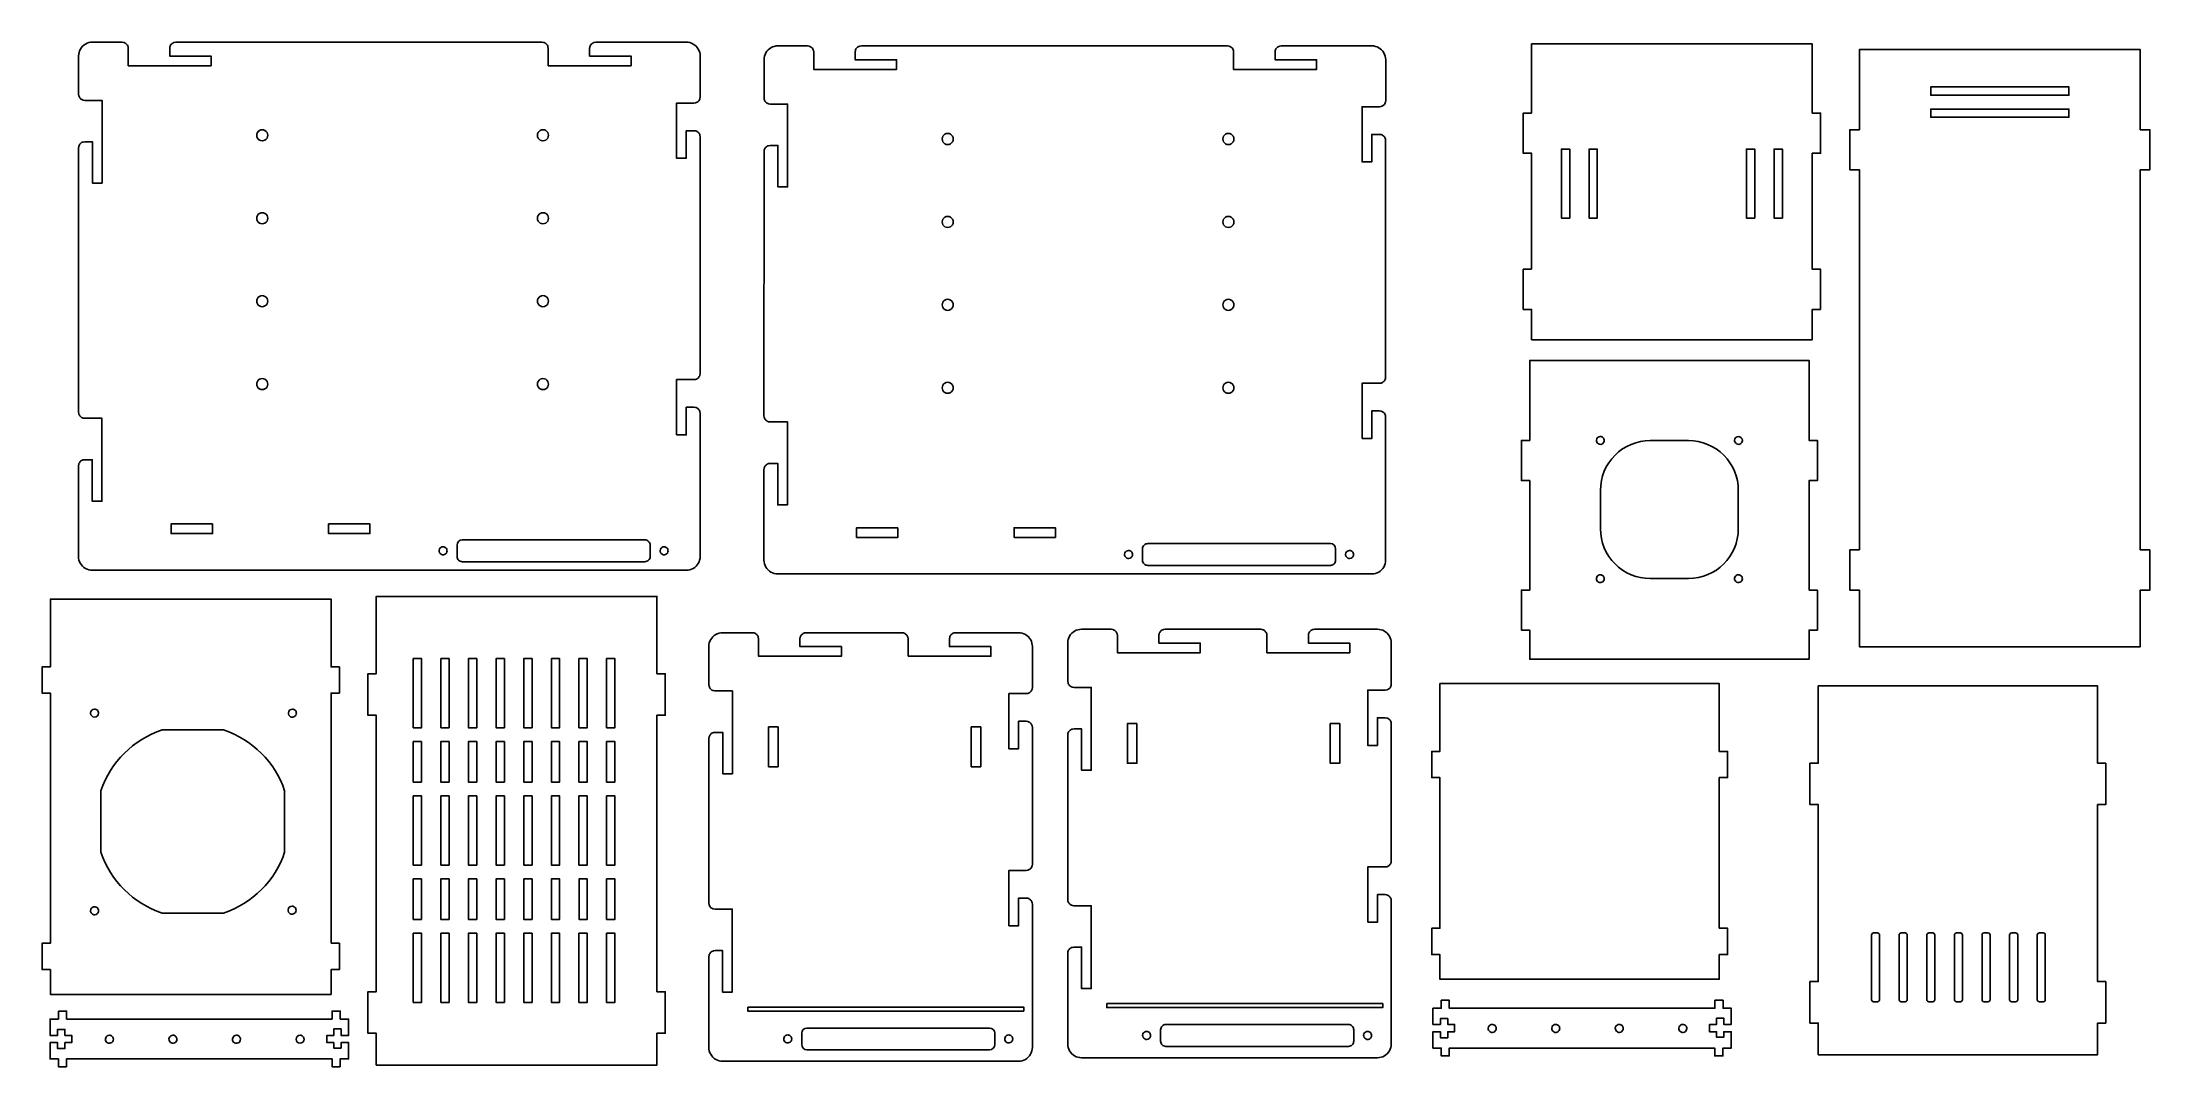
# Model space of a CAD drawing. Extents: x 8 to 771, y 8 to 378.
import ezdxf

# ---------------------------------------------------------------- set-up
doc = ezdxf.new("R2010")
doc.units = 0
doc.layers.get('0').update_dxf_attribs({"linetype": 'CONTINUOUS'})

msp = doc.modelspace()

# ---------------------------------------------------------------- linework, layer by layer
at = {"color": 5}
for points in [[(21.130524, 373.889449), (21.08786, 373.239807)], [(21.257629, 374.527967), (21.130524, 373.889449)], [(21.46698, 375.144452), (21.257629, 374.527967)], [(21.754974, 375.728328), (21.46698, 375.144452)], [(22.11673, 376.269633), (21.754974, 375.728328)], [(22.546051, 376.759073), (22.11673, 376.269633)], [(23.035553, 377.188317), (22.546051, 376.759073)], [(23.576935, 377.549995), (23.035553, 377.188317)], [(24.160828, 377.837913), (23.576935, 377.549995)], [(24.777374, 378.04717), (24.160828, 377.837913)], [(25.415955, 378.174168), (24.777374, 378.04717)], [(26.065613, 378.216756), (25.415955, 378.174168)], [(36.81604, 378.216756), (26.065613, 378.216756)], [(37.398407, 378.140081), (36.81604, 378.216756)], [(37.677124, 378.045477), (37.398407, 378.140081)], [(37.941101, 377.915303), (37.677124, 378.045477)], [(38.185852, 377.751791), (37.941101, 377.915303)], [(38.407135, 377.557745), (38.185852, 377.751791)], [(38.601196, 377.336463), (38.407135, 377.557745)], [(38.76474, 377.09176), (38.601196, 377.336463)], [(38.894928, 376.827798), (38.76474, 377.09176)], [(38.989502, 376.549097), (38.894928, 376.827798)], [(39.066162, 375.966762), (38.989502, 376.549097)], [(39.066162, 369.716766), (39.066162, 375.966762)], [(54.066193, 375.966762), (54.142883, 376.549097)], [(54.066193, 375.966762), (54.066193, 373.216766)], [(54.142883, 376.549097), (54.237488, 376.827798)], [(54.237488, 376.827798), (54.367645, 377.09176)], [(54.367645, 377.09176), (54.531128, 377.336463)], [(54.531128, 377.336463), (54.725189, 377.557745)], [(54.725189, 377.557745), (54.946472, 377.751791)], [(54.946472, 377.751791), (55.191162, 377.915303)], [(55.191162, 377.915303), (55.455139, 378.045477)], [(55.455139, 378.045477), (55.733826, 378.140081)], [(55.733826, 378.140081), (56.316162, 378.216756)], [(56.316162, 378.216756), (188.81644, 378.216756)], [(189.39841, 378.140081), (188.81601, 378.216756)], [(189.67709, 378.045477), (189.39841, 378.140081)], [(189.94101, 377.915303), (189.67709, 378.045477)], [(190.18576, 377.751791), (189.94101, 377.915303)], [(190.40701, 377.557745), (190.18576, 377.751791)], [(190.6011, 377.336463), (190.40701, 377.557745)], [(190.76463, 377.09176), (190.6011, 377.336463)], [(190.89474, 376.827798), (190.76463, 377.09176)], [(190.98935, 376.549097), (190.89474, 376.827798)], [(191.06601, 375.966762), (190.98935, 376.549097)], [(191.06601, 369.716766), (191.06601, 375.966762)], [(206.06601, 375.966762), (206.14273, 376.549097)], [(206.06601, 375.966762), (206.06601, 373.216766)], [(206.14273, 376.549097), (206.23734, 376.827798)], [(206.23734, 376.827798), (206.36746, 377.09176)], [(206.36746, 377.09176), (206.53098, 377.336463)], [(206.53098, 377.336463), (206.72507, 377.557745)], [(206.72507, 377.557745), (206.94632, 377.751791)], [(206.94632, 377.751791), (207.19101, 377.915303)], [(207.19101, 377.915303), (207.45499, 378.045477)], [(207.45499, 378.045477), (207.73367, 378.140081)], [(207.73367, 378.140081), (208.31601, 378.216756)], [(208.31601, 378.216756), (241.06578, 378.216756)], [(241.06578, 378.216756), (241.72139, 378.173772)], [(241.72139, 378.173772), (242.36572, 378.045583)], [(242.36572, 378.045583), (242.98784, 377.834388)], [(242.98784, 377.834388), (243.57712, 377.543767)], [(243.57712, 377.543767), (244.12337, 377.178735)], [(244.12337, 377.178735), (244.61725, 376.745492)], [(244.61725, 376.745492), (245.0504, 376.251506)], [(245.0504, 376.251506), (245.41539, 375.705181)], [(245.41539, 375.705181), (245.7059, 375.115903)], [(245.7059, 375.115903), (245.91708, 374.493742)], [(245.91708, 374.493742), (246.04518, 373.849334)], [(246.04518, 373.849334), (246.08809, 373.193726)], [(269.86887, 374.394089), (269.58084, 373.810211)], [(270.23062, 374.935393), (269.86887, 374.394089)], [(270.65994, 375.424834), (270.23062, 374.935393)], [(271.14948, 375.854078), (270.65994, 375.424834)], [(271.69086, 376.215757), (271.14948, 375.854078)], [(272.27478, 376.503675), (271.69086, 376.215757)], [(272.89133, 376.712935), (272.27478, 376.503675)], [(273.52994, 376.839933), (272.89133, 376.712935)], [(274.17963, 376.882521), (273.52994, 376.839933)], [(284.93036, 376.882521), (274.17963, 376.882521)], [(285.51273, 376.805845), (284.93036, 376.882521)], [(285.79147, 376.711241), (285.51273, 376.805845)], [(286.05545, 376.581068), (285.79147, 376.711241)], [(286.3002, 376.417555), (286.05545, 376.581068)], [(286.52148, 376.223509), (286.3002, 376.417555)], [(286.71558, 376.002226), (286.52148, 376.223509)], [(286.87912, 375.757521), (286.71558, 376.002226)], [(287.00931, 375.493559), (286.87912, 375.757521)], [(287.10388, 375.214858), (287.00931, 375.493559)], [(287.18054, 374.632522), (287.10388, 375.214858)], [(287.18054, 368.382515), (287.18054, 374.632522)], [(302.18066, 374.632522), (302.25739, 375.214858)], [(302.18066, 374.632522), (302.18066, 371.882523)], [(302.25739, 375.214858), (302.35199, 375.493559)], [(302.35199, 375.493559), (302.48212, 375.757521)], [(302.48212, 375.757521), (302.64563, 376.002226)], [(302.64563, 376.002226), (302.83966, 376.223509)], [(302.83966, 376.223509), (303.06097, 376.417555)], [(303.06097, 376.417555), (303.30566, 376.581068)], [(303.30566, 376.581068), (303.56964, 376.711241)], [(303.56964, 376.711241), (303.84833, 376.805845)], [(303.84833, 376.805845), (304.43066, 376.882521)], [(304.43066, 376.882521), (436.93057, 376.882521)], [(437.51254, 376.805845), (436.93015, 376.882521)], [(437.79123, 376.711241), (437.51254, 376.805845)], [(438.05515, 376.581068), (437.79123, 376.711241)], [(438.2999, 376.417555), (438.05515, 376.581068)], [(438.52115, 376.223509), (438.2999, 376.417555)], [(438.71524, 376.002226), (438.52115, 376.223509)], [(438.87878, 375.757521), (438.71524, 376.002226)], [(439.00888, 375.493559), (438.87878, 375.757521)], [(439.10349, 375.214858), (439.00888, 375.493559)], [(439.18015, 374.632522), (439.10349, 375.214858)], [(439.18015, 368.382515), (439.18015, 374.632522)], [(454.18015, 374.632522), (454.25687, 375.214858)], [(454.18015, 374.632522), (454.18015, 371.882523)], [(454.25687, 375.214858), (454.35147, 375.493559)], [(454.35147, 375.493559), (454.4816, 375.757521)], [(454.4816, 375.757521), (454.64511, 376.002226)], [(454.64511, 376.002226), (454.8392, 376.223509)], [(454.8392, 376.223509), (455.06046, 376.417555)], [(455.06046, 376.417555), (455.30515, 376.581068)], [(455.30515, 376.581068), (455.56912, 376.711241)], [(455.56912, 376.711241), (455.84781, 376.805845)], [(455.84781, 376.805845), (456.43015, 376.882521)], [(456.43015, 376.882521), (489.18015, 376.882521)], [(489.18015, 376.882521), (489.83578, 376.839537)], [(489.83578, 376.839537), (490.48013, 376.711348)], [(490.48013, 376.711348), (491.10226, 376.500151)], [(491.10226, 376.500151), (491.69156, 376.209532)], [(491.69156, 376.209532), (492.23782, 375.844496)], [(492.23782, 375.844496), (492.73172, 375.411254)], [(492.73172, 375.411254), (493.16489, 374.917266)], [(493.16489, 374.917266), (493.52988, 374.370941)], [(493.52988, 374.370941), (493.8204, 373.781662)], [(547.00037, 377.567583), (648.60016, 377.567583)], [(547.00037, 352.559597), (547.00037, 377.567583)], [(648.60016, 377.567583), (648.60016, 352.559597)], [(665.69952, 346.544212), (662.19952, 346.544212), (665.69952, 346.544212), (665.69952, 375.512987)], [(665.69952, 375.512987), (767.29956, 375.512987)], [(767.29956, 375.512987), (767.29956, 346.544212)], [(21.085205, 359.429443), (21.08786, 373.239807)], [(69.066101, 369.716766), (39.066162, 369.716766)], [(54.066193, 373.216766), (69.066101, 373.216766)], [(69.066101, 373.216766), (69.066101, 369.716766)], [(191.06601, 369.716766), (221.06601, 369.716766)], [(221.06601, 373.216766), (206.06601, 373.216766)], [(221.06601, 369.716766), (221.06601, 373.216766)], [(246.08809, 373.193726), (246.08797, 358.429443)], [(269.19907, 358.095196), (269.20172, 371.905563)], [(269.24438, 372.555207), (269.20172, 371.905563)], [(269.37149, 373.193726), (269.24438, 372.555207)], [(269.58084, 373.810211), (269.37149, 373.193726)], [(317.1806, 368.382515), (287.18054, 368.382515)], [(302.18066, 371.882523), (317.1806, 371.882523)], [(317.1806, 371.882523), (317.1806, 368.382515)], [(439.18015, 368.382515), (469.18015, 368.382515)], [(469.18015, 371.882523), (454.18015, 371.882523)], [(469.18015, 368.382515), (469.18015, 371.882523)], [(493.8204, 373.781662), (494.03159, 373.1595)], [(494.03159, 373.1595), (494.1597, 372.515091)], [(494.1597, 372.515091), (494.20261, 371.859482)], [(494.20261, 371.859482), (494.20248, 357.095196)], [(21.161774, 358.847122), (21.085205, 359.429443)], [(21.256348, 358.568436), (21.161774, 358.847122)], [(21.386475, 358.304474), (21.256348, 358.568436)], [(691.4996, 362.044186), (741.4996, 362.044186), (691.4996, 362.044186), (691.4996, 359.044184)], [(741.4996, 359.044184), (691.4996, 359.044184)], [(741.4996, 362.044186), (741.4996, 359.044184)], [(21.549957, 358.059738), (21.386475, 358.304474)], [(21.743988, 357.838486), (21.549957, 358.059738)], [(21.96524, 357.644409), (21.743988, 357.838486)], [(22.209961, 357.480896), (21.96524, 357.644409)], [(22.473877, 357.350723), (22.209961, 357.480896)], [(22.752594, 357.256119), (22.473877, 357.350723)], [(23.3349, 357.179443), (22.752594, 357.256119)], [(29.581898, 357.179443), (23.3349, 357.179443)], [(29.584583, 327.216747), (29.581898, 357.179443)], [(237.56587, 356.179443), (237.56587, 336.216747)], [(243.83769, 356.179443), (237.56587, 356.179443)], [(243.83797, 356.179443), (244.42029, 356.256104)], [(244.42029, 356.256104), (244.69897, 356.350708)], [(244.69897, 356.350708), (244.96294, 356.480896)], [(244.96294, 356.480896), (245.20763, 356.644394)], [(245.20763, 356.644394), (245.42892, 356.838455)], [(245.42892, 356.838455), (245.62296, 357.059723)], [(245.62296, 357.059723), (245.78647, 357.304443)], [(245.78647, 357.304443), (245.91672, 357.568405)], [(245.91672, 357.568405), (246.01131, 357.847092)], [(246.01131, 357.847092), (246.08797, 358.429443)], [(269.27563, 357.512875), (269.19907, 358.095196)], [(269.37021, 357.234188), (269.27563, 357.512875)], [(269.50034, 356.970226), (269.37021, 357.234188)], [(269.66382, 356.725498), (269.50034, 356.970226)], [(269.85788, 356.504238), (269.66382, 356.725498)], [(270.07913, 356.310162), (269.85788, 356.504238)], [(270.32385, 356.146648), (270.07913, 356.310162)], [(270.58777, 356.016476), (270.32385, 356.146648)], [(270.86652, 355.921871), (270.58777, 356.016476)], [(271.44882, 355.845196), (270.86652, 355.921871)], [(277.69598, 355.845196), (271.44882, 355.845196)], [(277.6987, 325.882511), (277.69598, 355.845196)], [(485.68015, 354.845196), (485.68015, 334.882511)], [(491.95215, 354.845196), (485.68015, 354.845196)], [(491.95242, 354.845196), (492.53476, 354.921856)], [(492.53476, 354.921856), (492.81345, 355.016468)], [(492.81345, 355.016468), (493.07742, 355.146648)], [(493.07742, 355.146648), (493.32211, 355.310146)], [(493.32211, 355.310146), (493.54343, 355.504208)], [(493.54343, 355.504208), (493.73746, 355.725475)], [(493.73746, 355.725475), (493.90097, 355.970196)], [(493.90097, 355.970196), (494.03122, 356.234158)], [(494.03122, 356.234158), (494.12582, 356.512844)], [(494.12582, 356.512844), (494.20248, 357.095196)], [(544.00037, 352.559597), (544.00037, 338.059597)], [(547.00037, 352.559597), (544.00037, 352.559597)], [(648.60016, 352.559597), (651.60016, 352.559597)], [(651.60016, 352.559597), (651.60016, 338.059597)], [(691.4996, 354.043946), (741.4996, 354.043946), (691.4996, 354.043946), (691.4996, 351.043944)], [(741.4996, 351.043944), (691.4996, 351.043944)], [(741.4996, 354.043946), (741.4996, 351.043944)], [(85.634392, 345.047089), (85.566216, 344.529449)], [(85.566216, 344.529449), (85.634392, 344.01181)], [(85.834183, 345.529449), (85.634392, 345.047089)], [(85.634392, 344.01181), (85.834183, 343.529449)], [(86.152016, 345.943649), (85.834183, 345.529449)], [(85.834183, 343.529449), (86.152016, 343.115234)], [(86.566216, 346.261505), (86.152016, 345.943649)], [(87.048584, 346.461288), (86.566216, 346.261505)], [(87.566208, 346.529449), (87.048584, 346.461288)], [(88.083847, 346.461288), (87.566208, 346.529449)], [(88.566216, 346.261505), (88.083847, 346.461288)], [(88.980423, 345.943649), (88.566216, 346.261505)], [(89.298271, 345.529449), (88.980423, 345.943649)], [(88.980423, 343.115234), (89.298271, 343.529449)], [(89.498039, 345.047089), (89.298271, 345.529449)], [(89.298271, 343.529449), (89.498039, 344.01181)], [(89.566216, 344.529449), (89.498039, 345.047089)], [(89.498039, 344.01181), (89.566216, 344.529449)], [(187.23465, 345.047089), (187.16653, 344.529449)], [(187.16653, 344.529449), (187.23465, 344.01181)], [(187.43449, 345.529449), (187.23465, 345.047089)], [(187.23465, 344.01181), (187.43449, 343.529449)], [(187.7523, 345.943649), (187.43449, 345.529449)], [(187.43449, 343.529449), (187.7523, 343.115234)], [(188.16653, 346.261505), (187.7523, 345.943649)], [(188.6489, 346.461288), (188.16653, 346.261505)], [(189.16653, 346.529449), (188.6489, 346.461288)], [(189.68417, 346.461288), (189.16653, 346.529449)], [(190.16653, 346.261505), (189.68417, 346.461288)], [(190.58073, 345.943649), (190.16653, 346.261505)], [(190.89859, 345.529449), (190.58073, 345.943649)], [(190.58073, 343.115234), (190.89859, 343.529449)], [(191.09837, 345.047089), (190.89859, 345.529449)], [(190.89859, 343.529449), (191.09837, 344.01181)], [(191.16653, 344.529449), (191.09837, 345.047089)], [(191.09837, 344.01181), (191.16653, 344.529449)], [(241.06578, 346.179443), (243.83565, 346.179443)], [(241.06578, 336.216747), (241.06578, 346.179443)], [(243.83565, 346.179443), (244.41797, 346.102768)], [(244.41797, 346.102768), (244.69659, 346.008163)], [(244.69659, 346.008163), (244.96056, 345.878006)], [(244.96056, 345.878006), (245.20525, 345.714478)], [(245.20525, 345.714478), (245.42648, 345.520416)], [(245.42648, 345.520416), (245.62051, 345.299133)], [(245.62051, 345.299133), (245.78403, 345.054428)], [(245.78403, 345.054428), (245.91422, 344.790451)], [(245.91422, 344.790451), (246.00874, 344.511765)], [(246.00874, 344.511765), (246.08534, 343.929443)], [(246.08534, 343.929443), (246.07484, 258.41589)], [(333.74884, 343.712849), (333.68066, 343.19521)], [(333.94864, 344.195202), (333.74884, 343.712849)], [(334.26645, 344.609402), (333.94864, 344.195202)], [(334.68066, 344.927258), (334.26645, 344.609402)], [(335.16302, 345.127048), (334.68066, 344.927258)], [(335.68066, 345.195202), (335.16302, 345.127048)], [(336.1983, 345.127048), (335.68066, 345.195202)], [(336.68066, 344.927258), (336.1983, 345.127048)], [(337.09488, 344.609402), (336.68066, 344.927258)], [(337.41272, 344.195202), (337.09488, 344.609402)], [(337.61252, 343.712849), (337.41272, 344.195202)], [(337.68066, 343.19521), (337.61252, 343.712849)], [(435.34879, 343.712849), (435.28067, 343.19521)], [(435.54865, 344.195202), (435.34879, 343.712849)], [(435.86646, 344.609402), (435.54865, 344.195202)], [(436.28067, 344.927258), (435.86646, 344.609402)], [(436.76303, 345.127048), (436.28067, 344.927258)], [(437.28067, 345.195202), (436.76303, 345.127048)], [(437.79831, 345.127048), (437.28067, 345.195202)], [(438.28067, 344.927258), (437.79831, 345.127048)], [(438.69489, 344.609402), (438.28067, 344.927258)], [(439.01273, 344.195202), (438.69489, 344.609402)], [(439.21252, 343.712849), (439.01273, 344.195202)], [(439.28067, 343.19521), (439.21252, 343.712849)], [(489.18015, 344.845196), (491.9501, 344.845196)], [(489.18015, 334.882511), (489.18015, 344.845196)], [(491.9501, 344.845196), (492.53244, 344.768528)], [(492.53244, 344.768528), (492.81107, 344.673916)], [(492.81107, 344.673916), (493.07504, 344.543758)], [(493.07504, 344.543758), (493.31973, 344.380238)], [(493.31973, 344.380238), (493.54099, 344.186161)], [(493.54099, 344.186161), (493.73502, 343.964886)], [(493.73502, 343.964886), (493.89853, 343.720188)], [(493.89853, 343.720188), (494.02872, 343.456203)], [(494.02872, 343.456203), (494.12326, 343.177525)], [(662.19952, 346.544212), (662.19952, 332.044212)], [(767.29956, 346.544212), (770.79956, 346.544212)], [(770.79956, 346.544212), (770.79956, 332.044212)], [(21.069611, 244.42917), (21.08255, 339.929424)], [(21.159302, 340.511776), (21.08255, 339.929424)], [(21.253937, 340.790447), (21.159302, 340.511776)], [(21.384155, 341.054398), (21.253937, 340.790447)], [(21.547699, 341.299088), (21.384155, 341.054398)], [(21.74176, 341.520355), (21.547699, 341.299088)], [(21.963074, 341.714371), (21.74176, 341.520355)], [(22.207825, 341.877853), (21.963074, 341.714371)], [(22.471802, 342.007996), (22.207825, 341.877853)], [(22.750519, 342.102554), (22.471802, 342.007996)], [(23.332886, 342.179138), (22.750519, 342.102554)], [(23.332886, 342.179138), (26.082977, 342.178833)], [(26.082977, 342.178833), (26.084991, 327.216747)], [(86.152016, 343.115234), (86.566216, 342.797394)], [(86.566216, 342.797394), (87.048584, 342.597595)], [(87.048584, 342.597595), (87.566208, 342.529449)], [(87.566208, 342.529449), (88.083847, 342.597595)], [(88.083847, 342.597595), (88.566216, 342.797394)], [(88.566216, 342.797394), (88.980423, 343.115234)], [(187.7523, 343.115234), (188.16653, 342.797394)], [(188.16653, 342.797394), (188.6489, 342.597595)], [(188.6489, 342.597595), (189.16653, 342.529449)], [(189.16653, 342.529449), (189.68417, 342.597595)], [(189.68417, 342.597595), (190.16653, 342.797394)], [(190.16653, 342.797394), (190.58073, 343.115234)], [(237.56587, 336.216747), (241.06578, 336.216747)], [(269.18347, 243.09518), (269.19641, 338.595188)], [(269.27316, 339.17754), (269.19641, 338.595188)], [(269.3678, 339.456211), (269.27316, 339.17754)], [(269.49802, 339.720158), (269.3678, 339.456211)], [(269.66156, 339.964848), (269.49802, 339.720158)], [(269.85565, 340.186115), (269.66156, 339.964848)], [(270.07697, 340.380131), (269.85565, 340.186115)], [(270.32172, 340.543613), (270.07697, 340.380131)], [(270.58569, 340.673756), (270.32172, 340.543613)], [(270.86444, 340.768314), (270.58569, 340.673756)], [(271.44681, 340.844898), (270.86444, 340.768314)], [(271.44681, 340.844898), (274.19699, 340.844593)], [(274.19699, 340.844593), (274.19901, 325.882511)], [(333.68066, 343.19521), (333.74884, 342.67757)], [(333.74884, 342.67757), (333.94864, 342.19521)], [(333.94864, 342.19521), (334.26645, 341.780994)], [(334.26645, 341.780994), (334.68066, 341.463154)], [(334.68066, 341.463154), (335.16302, 341.263355)], [(335.16302, 341.263355), (335.68066, 341.19521)], [(335.68066, 341.19521), (336.1983, 341.263355)], [(336.1983, 341.263355), (336.68066, 341.463154)], [(336.68066, 341.463154), (337.09488, 341.780994)], [(337.09488, 341.780994), (337.41272, 342.19521)], [(337.41272, 342.19521), (337.61252, 342.67757)], [(337.61252, 342.67757), (337.68066, 343.19521)], [(435.28067, 343.19521), (435.34879, 342.67757)], [(435.34879, 342.67757), (435.54865, 342.19521)], [(435.54865, 342.19521), (435.86646, 341.780994)], [(435.86646, 341.780994), (436.28067, 341.463154)], [(436.28067, 341.463154), (436.76303, 341.263355)], [(436.76303, 341.263355), (437.28067, 341.19521)], [(437.28067, 341.19521), (437.79831, 341.263355)], [(437.79831, 341.263355), (438.28067, 341.463154)], [(438.28067, 341.463154), (438.69489, 341.780994)], [(438.69489, 341.780994), (439.01273, 342.19521)], [(439.01273, 342.19521), (439.21252, 342.67757)], [(439.21252, 342.67757), (439.28067, 343.19521)], [(494.12326, 343.177525), (494.19986, 342.595203)], [(494.19986, 342.595203), (494.18936, 257.08189)], [(544.00037, 338.059597), (547.00037, 338.059597)], [(547.00037, 296.059601), (547.00037, 338.059597)], [(557.80029, 314.559631), (557.80029, 339.559597)], [(557.80029, 339.559597), (560.80029, 339.559597)], [(560.80029, 339.559597), (560.80029, 314.559631)], [(570.80023, 339.559597), (567.80023, 339.559597)], [(567.80023, 339.559597), (567.80023, 314.559631)], [(570.80023, 314.559631), (570.80023, 339.559597)], [(624.80011, 314.559631), (624.80011, 339.559597)], [(624.80011, 339.559597), (627.80011, 339.559597)], [(627.80011, 339.559597), (627.80011, 314.559631)], [(637.80011, 339.559597), (634.80011, 339.559597)], [(634.80011, 339.559597), (634.80011, 314.559631)], [(637.80011, 314.559631), (637.80011, 339.559597)], [(651.60016, 338.059597), (648.60016, 338.059597)], [(648.60016, 338.059597), (648.60016, 296.059601)], [(485.68015, 334.882511), (489.18015, 334.882511)], [(662.19952, 332.044212), (665.69952, 332.044212)], [(665.69952, 194.54417), (665.69952, 332.044212)], [(770.79956, 332.044212), (767.29956, 332.044212)], [(767.29956, 332.044212), (767.29956, 194.54417)], [(26.084991, 327.216747), (29.584991, 327.216747)], [(274.19901, 325.882511), (277.6991, 325.882511)], [(85.634392, 315.047073), (85.566216, 314.529434)], [(85.566216, 314.529434), (85.634392, 314.011795)], [(85.834183, 315.529434), (85.634392, 315.047073)], [(85.634392, 314.011795), (85.834183, 313.529434)], [(86.152016, 315.943649), (85.834183, 315.529434)], [(85.834183, 313.529434), (86.152016, 313.115219)], [(86.566216, 316.26149), (86.152016, 315.943649)], [(86.152016, 313.115219), (86.566216, 312.797409)], [(87.048584, 316.461288), (86.566216, 316.26149)], [(86.566216, 312.797409), (87.048584, 312.59758)], [(87.566208, 316.529434), (87.048584, 316.461288)], [(88.083847, 316.461288), (87.566208, 316.529434)], [(88.566216, 316.26149), (88.083847, 316.461288)], [(88.083847, 312.59758), (88.566216, 312.797409)], [(88.980423, 315.943649), (88.566216, 316.26149)], [(88.566216, 312.797409), (88.980423, 313.115219)], [(89.298271, 315.529434), (88.980423, 315.943649)], [(88.980423, 313.115219), (89.298271, 313.529434)], [(89.498039, 315.047073), (89.298271, 315.529434)], [(89.298271, 313.529434), (89.498039, 314.011795)], [(89.566216, 314.529434), (89.498039, 315.047073)], [(89.498039, 314.011795), (89.566216, 314.529434)], [(187.23465, 315.047073), (187.16653, 314.529434)], [(187.16653, 314.529434), (187.23465, 314.011795)], [(187.43449, 315.529434), (187.23465, 315.047073)], [(187.23465, 314.011795), (187.43449, 313.529434)], [(187.7523, 315.943649), (187.43449, 315.529434)], [(187.43449, 313.529434), (187.7523, 313.115219)], [(188.16653, 316.26149), (187.7523, 315.943649)], [(187.7523, 313.115219), (188.16653, 312.797409)], [(188.6489, 316.461288), (188.16653, 316.26149)], [(188.16653, 312.797409), (188.6489, 312.59758)], [(189.16653, 316.529434), (188.6489, 316.461288)], [(189.68417, 316.461288), (189.16653, 316.529434)], [(190.16653, 316.26149), (189.68417, 316.461288)], [(189.68417, 312.59758), (190.16653, 312.797409)], [(190.58073, 315.943649), (190.16653, 316.26149)], [(190.16653, 312.797409), (190.58073, 313.115219)], [(190.89859, 315.529434), (190.58073, 315.943649)], [(190.58073, 313.115219), (190.89859, 313.529434)], [(191.09837, 315.047073), (190.89859, 315.529434)], [(190.89859, 313.529434), (191.09837, 314.011795)], [(191.16653, 314.529434), (191.09837, 315.047073)], [(191.09837, 314.011795), (191.16653, 314.529434)], [(333.74884, 313.712837), (333.68066, 313.195198)], [(333.68066, 313.195198), (333.74884, 312.677559)], [(333.94864, 314.195198), (333.74884, 313.712837)], [(334.26645, 314.609413), (333.94864, 314.195198)], [(334.68066, 314.927254), (334.26645, 314.609413)], [(335.16302, 315.127052), (334.68066, 314.927254)], [(335.68066, 315.195198), (335.16302, 315.127052)], [(336.1983, 315.127052), (335.68066, 315.195198)], [(336.68066, 314.927254), (336.1983, 315.127052)], [(337.09488, 314.609413), (336.68066, 314.927254)], [(337.41272, 314.195198), (337.09488, 314.609413)], [(337.61252, 313.712837), (337.41272, 314.195198)], [(337.68066, 313.195198), (337.61252, 313.712837)], [(337.61252, 312.677559), (337.68066, 313.195198)], [(435.34879, 313.712837), (435.28067, 313.195198)], [(435.28067, 313.195198), (435.34879, 312.677559)], [(435.54865, 314.195198), (435.34879, 313.712837)], [(435.86646, 314.609413), (435.54865, 314.195198)], [(436.28067, 314.927254), (435.86646, 314.609413)], [(436.76303, 315.127052), (436.28067, 314.927254)], [(437.28067, 315.195198), (436.76303, 315.127052)], [(437.79831, 315.127052), (437.28067, 315.195198)], [(438.28067, 314.927254), (437.79831, 315.127052)], [(438.69489, 314.609413), (438.28067, 314.927254)], [(439.01273, 314.195198), (438.69489, 314.609413)], [(439.21252, 313.712837), (439.01273, 314.195198)], [(439.28067, 313.195198), (439.21252, 313.712837)], [(439.21252, 312.677559), (439.28067, 313.195198)], [(560.80029, 314.559631), (557.80029, 314.559631)], [(567.80023, 314.559631), (570.80023, 314.559631)], [(627.80011, 314.559631), (624.80011, 314.559631)], [(634.80011, 314.559631), (637.80011, 314.559631)], [(87.048584, 312.59758), (87.566208, 312.529434)], [(87.566208, 312.529434), (88.083847, 312.59758)], [(188.6489, 312.59758), (189.16653, 312.529434)], [(189.16653, 312.529434), (189.68417, 312.59758)], [(333.74884, 312.677559), (333.94864, 312.195183)], [(333.94864, 312.195183), (334.26645, 311.780968)], [(334.26645, 311.780968), (334.68066, 311.463158)], [(334.68066, 311.463158), (335.16302, 311.263329)], [(335.16302, 311.263329), (335.68066, 311.195183)], [(335.68066, 311.195183), (336.1983, 311.263329)], [(336.1983, 311.263329), (336.68066, 311.463158)], [(336.68066, 311.463158), (337.09488, 311.780968)], [(337.09488, 311.780968), (337.41272, 312.195183)], [(337.41272, 312.195183), (337.61252, 312.677559)], [(435.34879, 312.677559), (435.54865, 312.195183)], [(435.54865, 312.195183), (435.86646, 311.780968)], [(435.86646, 311.780968), (436.28067, 311.463158)], [(436.28067, 311.463158), (436.76303, 311.263329)], [(436.76303, 311.263329), (437.28067, 311.195183)], [(437.28067, 311.195183), (437.79831, 311.263329)], [(437.79831, 311.263329), (438.28067, 311.463158)], [(438.28067, 311.463158), (438.69489, 311.780968)], [(438.69489, 311.780968), (439.01273, 312.195183)], [(439.01273, 312.195183), (439.21252, 312.677559)], [(544.00037, 281.55962), (544.00037, 296.059601)], [(547.00037, 296.059601), (544.00037, 296.059601)], [(648.60016, 296.059601), (651.60016, 296.059601)], [(651.60016, 281.55962), (651.60016, 296.059601)], [(85.634392, 285.047043), (85.566216, 284.529404)], [(85.566216, 284.529404), (85.634392, 284.011795)], [(85.834183, 285.529404), (85.634392, 285.047043)], [(85.634392, 284.011795), (85.834183, 283.5294)], [(86.152016, 285.943665), (85.834183, 285.529404)], [(85.834183, 283.5294), (86.152016, 283.11522)], [(86.566216, 286.261459), (86.152016, 285.943665)], [(86.152016, 283.11522), (86.566216, 282.79738)], [(87.048584, 286.461304), (86.566216, 286.261459)], [(86.566216, 282.79738), (87.048584, 282.5976)], [(87.566208, 286.529404), (87.048584, 286.461304)], [(87.048584, 282.5976), (87.566208, 282.5294)], [(88.083847, 286.461304), (87.566208, 286.529404)], [(87.566208, 282.5294), (88.083847, 282.5976)], [(88.566216, 286.261459), (88.083847, 286.461304)], [(88.083847, 282.5976), (88.566216, 282.79738)], [(88.980423, 285.943665), (88.566216, 286.261459)], [(88.566216, 282.79738), (88.980423, 283.11522)], [(89.298271, 285.529404), (88.980423, 285.943665)], [(88.980423, 283.11522), (89.298271, 283.5294)], [(89.498039, 285.047043), (89.298271, 285.529404)], [(89.298271, 283.5294), (89.498039, 284.011795)], [(89.566216, 284.529404), (89.498039, 285.047043)], [(89.498039, 284.011795), (89.566216, 284.529404)], [(187.23465, 285.047043), (187.16653, 284.529404)], [(187.16653, 284.529404), (187.23465, 284.011795)], [(187.43449, 285.529404), (187.23465, 285.047043)], [(187.23465, 284.011795), (187.43449, 283.5294)], [(187.7523, 285.943665), (187.43449, 285.529404)], [(187.43449, 283.5294), (187.7523, 283.11522)], [(188.16653, 286.261459), (187.7523, 285.943665)], [(187.7523, 283.11522), (188.16653, 282.79738)], [(188.6489, 286.461304), (188.16653, 286.261459)], [(188.16653, 282.79738), (188.6489, 282.5976)], [(189.16653, 286.529404), (188.6489, 286.461304)], [(188.6489, 282.5976), (189.16653, 282.5294)], [(189.68417, 286.461304), (189.16653, 286.529404)], [(189.16653, 282.5294), (189.68417, 282.5976)], [(190.16653, 286.261459), (189.68417, 286.461304)], [(189.68417, 282.5976), (190.16653, 282.79738)], [(190.58073, 285.943665), (190.16653, 286.261459)], [(190.16653, 282.79738), (190.58073, 283.11522)], [(190.89859, 285.529404), (190.58073, 285.943665)], [(190.58073, 283.11522), (190.89859, 283.5294)], [(191.09837, 285.047043), (190.89859, 285.529404)], [(190.89859, 283.5294), (191.09837, 284.011795)], [(191.16653, 284.529404), (191.09837, 285.047043)], [(191.09837, 284.011795), (191.16653, 284.529404)], [(333.74884, 283.71282), (333.68066, 283.19518)], [(333.68066, 283.19518), (333.74884, 282.67757)], [(333.94864, 284.195183), (333.74884, 283.71282)], [(333.74884, 282.67757), (333.94864, 282.19518)], [(334.26645, 284.609428), (333.94864, 284.195183)], [(334.68066, 284.927269), (334.26645, 284.609428)], [(335.16302, 285.127068), (334.68066, 284.927269)], [(335.68066, 285.195183), (335.16302, 285.127068)], [(336.1983, 285.127068), (335.68066, 285.195183)], [(336.68066, 284.927269), (336.1983, 285.127068)], [(337.09488, 284.609428), (336.68066, 284.927269)], [(337.41272, 284.195183), (337.09488, 284.609428)], [(337.61252, 283.71282), (337.41272, 284.195183)], [(337.41272, 282.19518), (337.61252, 282.67757)], [(337.68066, 283.19518), (337.61252, 283.71282)], [(337.61252, 282.67757), (337.68066, 283.19518)], [(435.34879, 283.71282), (435.28067, 283.19518)], [(435.28067, 283.19518), (435.34879, 282.67757)], [(435.54865, 284.195183), (435.34879, 283.71282)], [(435.34879, 282.67757), (435.54865, 282.19518)], [(435.86646, 284.609428), (435.54865, 284.195183)], [(436.28067, 284.927269), (435.86646, 284.609428)], [(436.76303, 285.127068), (436.28067, 284.927269)], [(437.28067, 285.195183), (436.76303, 285.127068)], [(437.79831, 285.127068), (437.28067, 285.195183)], [(438.28067, 284.927269), (437.79831, 285.127068)], [(438.69489, 284.609428), (438.28067, 284.927269)], [(439.01273, 284.195183), (438.69489, 284.609428)], [(439.21252, 283.71282), (439.01273, 284.195183)], [(439.01273, 282.19518), (439.21252, 282.67757)], [(439.28067, 283.19518), (439.21252, 283.71282)], [(439.21252, 282.67757), (439.28067, 283.19518)], [(333.94864, 282.19518), (334.26645, 281.78101)], [(334.26645, 281.78101), (334.68066, 281.46315)], [(334.68066, 281.46315), (335.16302, 281.26336)], [(335.16302, 281.26336), (335.68066, 281.19518)], [(335.68066, 281.19518), (336.1983, 281.26336)], [(336.1983, 281.26336), (336.68066, 281.46315)], [(336.68066, 281.46315), (337.09488, 281.78101)], [(337.09488, 281.78101), (337.41272, 282.19518)], [(435.54865, 282.19518), (435.86646, 281.78101)], [(435.86646, 281.78101), (436.28067, 281.46315)], [(436.28067, 281.46315), (436.76303, 281.26336)], [(436.76303, 281.26336), (437.28067, 281.19518)], [(437.28067, 281.19518), (437.79831, 281.26336)], [(437.79831, 281.26336), (438.28067, 281.46315)], [(438.28067, 281.46315), (438.69489, 281.78101)], [(438.69489, 281.78101), (439.01273, 282.19518)], [(544.00037, 281.55962), (547.00037, 281.55962)], [(547.00037, 270.55962), (547.00037, 281.55962)], [(648.60016, 281.55962), (648.60016, 270.55962)], [(651.60016, 281.55962), (648.60016, 281.55962)], [(648.60016, 270.55962), (547.00037, 270.55962)], [(546.35773, 234.14879), (543.35773, 234.14879), (546.35773, 234.14879), (546.35773, 263.11749)], [(546.35773, 263.11749), (647.45374, 263.11749)], [(647.45374, 263.11749), (647.45374, 234.14879)], [(85.634392, 255.04678), (85.566216, 254.52914)], [(85.566216, 254.52914), (85.634392, 254.01154)], [(85.834183, 255.52914), (85.634392, 255.04678)], [(85.634392, 254.01154), (85.834183, 253.52914)], [(86.152016, 255.94341), (85.834183, 255.52914)], [(85.834183, 253.52914), (86.152016, 253.11496)], [(86.566216, 256.26125), (86.152016, 255.94341)], [(86.152016, 253.11496), (86.566216, 252.79712)], [(87.048584, 256.46103), (86.566216, 256.26125)], [(86.566216, 252.79712), (87.048584, 252.59732)], [(87.566208, 256.52914), (87.048584, 256.46103)], [(87.048584, 252.59732), (87.566208, 252.52914)], [(88.083847, 256.46103), (87.566208, 256.52914)], [(87.566208, 252.52914), (88.083847, 252.59732)], [(88.566216, 256.26125), (88.083847, 256.46103)], [(88.083847, 252.59732), (88.566216, 252.79712)], [(88.980423, 255.94341), (88.566216, 256.26125)], [(88.566216, 252.79712), (88.980423, 253.11496)], [(89.298271, 255.52914), (88.980423, 255.94341)], [(88.980423, 253.11496), (89.298271, 253.52914)], [(89.498039, 255.04678), (89.298271, 255.52914)], [(89.298271, 253.52914), (89.498039, 254.01154)], [(89.566216, 254.52914), (89.498039, 255.04678)], [(89.498039, 254.01154), (89.566216, 254.52914)], [(187.23465, 255.04678), (187.16653, 254.52914)], [(187.16653, 254.52914), (187.23465, 254.01154)], [(187.43449, 255.52914), (187.23465, 255.04678)], [(187.23465, 254.01154), (187.43449, 253.52914)], [(187.7523, 255.94341), (187.43449, 255.52914)], [(187.43449, 253.52914), (187.7523, 253.11496)], [(188.16653, 256.26125), (187.7523, 255.94341)], [(187.7523, 253.11496), (188.16653, 252.79712)], [(188.6489, 256.46103), (188.16653, 256.26125)], [(188.16653, 252.79712), (188.6489, 252.59732)], [(189.16653, 256.52914), (188.6489, 256.46103)], [(188.6489, 252.59732), (189.16653, 252.52914)], [(189.68417, 256.46103), (189.16653, 256.52914)], [(189.16653, 252.52914), (189.68417, 252.59732)], [(190.16653, 256.26125), (189.68417, 256.46103)], [(189.68417, 252.59732), (190.16653, 252.79712)], [(190.58073, 255.94341), (190.16653, 256.26125)], [(190.16653, 252.79712), (190.58073, 253.11496)], [(190.89859, 255.52914), (190.58073, 255.94341)], [(190.58073, 253.11496), (190.89859, 253.52914)], [(191.09837, 255.04678), (190.89859, 255.52914)], [(190.89859, 253.52914), (191.09837, 254.01154)], [(191.16653, 254.52914), (191.09837, 255.04678)], [(191.09837, 254.01154), (191.16653, 254.52914)], [(237.56615, 236.17917), (237.56615, 256.17917)], [(237.56615, 256.17917), (243.83797, 256.17917)], [(243.83797, 256.17917), (244.41687, 256.2554)], [(244.41687, 256.2554), (244.69391, 256.34943)], [(244.69391, 256.34943), (244.95634, 256.47885)], [(244.95634, 256.47885), (245.19963, 256.64139)], [(245.19963, 256.64139), (245.41959, 256.83429)], [(245.41959, 256.83429), (245.61252, 257.05428)], [(245.61252, 257.05428), (245.77505, 257.29755)], [(245.77505, 257.29755), (245.90451, 257.55994)], [(245.90451, 257.55994), (245.99855, 257.83701)], [(245.99855, 257.83701), (246.07484, 258.41589)], [(333.74884, 253.7128), (333.68066, 253.19516)], [(333.68066, 253.19516), (333.74884, 252.67755)], [(333.94864, 254.19518), (333.74884, 253.7128)], [(333.74884, 252.67755), (333.94864, 252.19516)], [(334.26645, 254.60939), (333.94864, 254.19518)], [(333.94864, 252.19516), (334.26645, 251.78098)], [(334.68066, 254.92723), (334.26645, 254.60939)], [(334.26645, 251.78098), (334.68066, 251.46313)], [(335.16302, 255.12704), (334.68066, 254.92723)], [(335.68066, 255.19516), (335.16302, 255.12704)], [(336.1983, 255.12704), (335.68066, 255.19516)], [(336.68066, 254.92723), (336.1983, 255.12704)], [(337.09488, 254.60939), (336.68066, 254.92723)], [(336.68066, 251.46313), (337.09488, 251.78098)], [(337.41272, 254.19518), (337.09488, 254.60939)], [(337.09488, 251.78098), (337.41272, 252.19516)], [(337.61252, 253.7128), (337.41272, 254.19518)], [(337.41272, 252.19516), (337.61252, 252.67755)], [(337.68066, 253.19516), (337.61252, 253.7128)], [(337.61252, 252.67755), (337.68066, 253.19516)], [(435.34879, 253.7128), (435.28067, 253.19516)], [(435.28067, 253.19516), (435.34879, 252.67755)], [(435.54865, 254.19518), (435.34879, 253.7128)], [(435.34879, 252.67755), (435.54865, 252.19516)], [(435.86646, 254.60939), (435.54865, 254.19518)], [(435.54865, 252.19516), (435.86646, 251.78098)], [(436.28067, 254.92723), (435.86646, 254.60939)], [(435.86646, 251.78098), (436.28067, 251.46313)], [(436.76303, 255.12704), (436.28067, 254.92723)], [(437.28067, 255.19516), (436.76303, 255.12704)], [(437.79831, 255.12704), (437.28067, 255.19516)], [(438.28067, 254.92723), (437.79831, 255.12704)], [(438.69489, 254.60939), (438.28067, 254.92723)], [(438.28067, 251.46313), (438.69489, 251.78098)], [(439.01273, 254.19518), (438.69489, 254.60939)], [(438.69489, 251.78098), (439.01273, 252.19516)], [(439.21252, 253.7128), (439.01273, 254.19518)], [(439.01273, 252.19516), (439.21252, 252.67755)], [(439.28067, 253.19516), (439.21252, 253.7128)], [(439.21252, 252.67755), (439.28067, 253.19516)], [(485.68042, 234.84518), (485.68042, 254.84515)], [(485.68042, 254.84515), (491.95242, 254.84515)], [(491.95242, 254.84515), (492.53134, 254.92142)], [(492.53134, 254.92142), (492.80838, 255.01543)], [(492.80838, 255.01543), (493.07083, 255.14487)], [(493.07083, 255.14487), (493.31412, 255.3074)], [(493.31412, 255.3074), (493.53409, 255.50029)], [(493.53409, 255.50029), (493.72702, 255.72025)], [(493.72702, 255.72025), (493.88956, 255.96355)], [(493.88956, 255.96355), (494.01901, 256.22593)], [(494.01901, 256.22593), (494.11307, 256.50301)], [(494.11307, 256.50301), (494.18936, 257.08189)], [(21.146179, 243.84682), (21.069611, 244.42917)], [(241.06578, 246.17917), (243.82297, 246.17917)], [(241.06578, 236.17917), (241.06578, 246.17917)], [(243.82297, 246.17917), (244.40521, 246.10251)], [(244.40521, 246.10251), (244.6839, 246.00787)], [(244.6839, 246.00787), (244.94786, 245.87772)], [(244.94786, 245.87772), (245.19255, 245.7142)], [(245.19255, 245.7142), (245.4138, 245.52013)], [(245.4138, 245.52013), (245.60782, 245.29886)], [(245.60782, 245.29886), (245.77127, 245.05414)], [(245.77127, 245.05414), (245.90152, 244.79018)], [(245.90152, 244.79018), (245.99605, 244.51151)], [(245.99605, 244.51151), (246.07265, 243.92917)], [(334.68066, 251.46313), (335.16302, 251.26334)], [(335.16302, 251.26334), (335.68066, 251.19516)], [(335.68066, 251.19516), (336.1983, 251.26334)], [(336.1983, 251.26334), (336.68066, 251.46313)], [(436.28067, 251.46313), (436.76303, 251.26334)], [(436.76303, 251.26334), (437.28067, 251.19516)], [(437.28067, 251.19516), (437.79831, 251.26334)], [(437.79831, 251.26334), (438.28067, 251.46313)], [(489.18015, 244.84518), (491.93741, 244.84518)], [(489.18015, 234.84518), (489.18015, 244.84518)], [(491.93741, 244.84518), (492.51968, 244.76852)], [(492.51968, 244.76852), (492.79837, 244.67389)], [(492.79837, 244.67389), (493.06235, 244.54373)], [(493.06235, 244.54373), (493.30704, 244.38022)], [(493.30704, 244.38022), (493.52829, 244.18614)], [(493.52829, 244.18614), (493.72232, 243.96487)], [(21.240753, 243.56815), (21.146179, 243.84682)], [(21.370911, 243.30417), (21.240753, 243.56815)], [(21.534393, 243.05948), (21.370911, 243.30417)], [(21.728424, 242.8382), (21.534393, 243.05948)], [(21.949677, 242.64413), (21.728424, 242.8382)], [(22.194366, 242.48061), (21.949677, 242.64413)], [(22.458313, 242.35043), (22.194366, 242.48061)], [(22.736969, 242.25583), (22.458313, 242.35043)], [(23.319336, 242.17917), (22.736969, 242.25583)], [(29.569336, 242.17917), (23.319336, 242.17917)], [(29.569336, 212.17915), (29.569336, 242.17917)], [(246.07216, 243.92917), (246.06776, 192.17915)], [(269.26004, 242.51283), (269.18347, 243.09518)], [(269.35461, 242.23416), (269.26004, 242.51283)], [(269.48477, 241.97018), (269.35461, 242.23416)], [(269.64825, 241.72549), (269.48477, 241.97018)], [(269.84232, 241.50421), (269.64825, 241.72549)], [(270.06357, 241.31015), (269.84232, 241.50421)], [(270.30826, 241.14662), (270.06357, 241.31015)], [(270.5722, 241.01645), (270.30826, 241.14662)], [(270.85089, 240.92184), (270.5722, 241.01645)], [(271.43326, 240.84518), (270.85089, 240.92184)], [(277.68344, 240.84518), (271.43326, 240.84518)], [(277.68344, 210.84515), (277.68344, 240.84518)], [(493.72232, 243.96487), (493.88577, 243.72015)], [(493.88577, 243.72015), (494.01602, 243.45619)], [(494.01602, 243.45619), (494.11057, 243.17752)], [(494.11057, 243.17752), (494.18716, 242.59518)], [(494.18668, 242.59518), (494.18228, 190.84515)], [(237.56587, 236.17917), (241.06578, 236.17917)], [(485.68015, 234.84518), (489.18015, 234.84518)], [(543.35773, 234.14879), (543.35773, 219.64879)], [(571.89099, 235.546382)], [(589.94086, 234.0887)], [(621.89099, 235.546382)], [(647.45374, 234.14879), (650.45374, 234.14879)], [(650.45374, 234.14879), (650.45374, 219.64879)], [(21.066711, 192.17915), (21.066925, 224.92917)], [(21.143707, 225.51154), (21.066956, 224.92917)], [(21.238342, 225.79021), (21.143707, 225.51154)], [(21.36853, 226.05417), (21.238342, 225.79021)], [(21.532074, 226.29889), (21.36853, 226.05417)], [(21.726166, 226.52016), (21.532074, 226.29889)], [(21.947449, 226.7142), (21.726166, 226.52016)], [(22.1922, 226.87772), (21.947449, 226.7142)], [(22.456177, 227.0079), (22.1922, 226.87772)], [(22.734894, 227.10251), (22.456177, 227.0079)], [(23.317291, 227.17917), (22.734894, 227.10251)], [(26.067383, 227.17917), (26.069427, 212.17915), (26.067383, 227.17917), (23.317291, 227.17917)], [(269.18057, 190.84515), (269.18079, 223.59518)], [(269.25757, 224.17755), (269.18082, 223.59518)], [(269.3522, 224.45622), (269.25757, 224.17755)], [(269.48239, 224.72018), (269.3522, 224.45622)], [(269.64594, 224.9649), (269.48239, 224.72018)], [(269.84006, 225.18617), (269.64594, 224.9649)], [(270.06134, 225.38022), (269.84006, 225.18617)], [(270.30609, 225.54373), (270.06134, 225.38022)], [(270.57007, 225.67392), (270.30609, 225.54373)], [(270.84882, 225.76852), (270.57007, 225.67392)], [(271.43121, 225.84518), (270.84882, 225.76852)], [(274.1814, 225.84518), (274.18344, 210.84515), (274.1814, 225.84518), (271.43121, 225.84518)], [(543.35773, 219.64879), (546.35773, 219.64879)], [(546.35773, 180.02876), (546.35773, 219.64879)], [(650.45374, 219.64879), (647.45374, 219.64879)], [(647.45374, 219.64879), (647.45374, 180.02876)], [(26.069427, 212.17915), (29.569427, 212.17915)], [(274.18344, 210.84515), (277.68353, 210.84515)], [(54.566162, 203.92961), (54.566162, 200.42961)], [(69.566101, 203.92961), (54.566162, 203.92961)], [(69.566101, 200.42961), (54.566162, 200.42961)], [(69.566101, 203.92961), (69.566101, 200.42961)], [(111.56575, 203.92961), (126.56596, 203.92961), (111.56575, 203.92961), (111.56575, 200.42961)], [(126.56596, 200.42961), (111.56575, 200.42961)], [(126.56596, 203.92961), (126.56596, 200.42961)], [(302.68066, 202.59561), (302.68066, 199.09561)], [(317.6806, 202.59561), (302.68066, 202.59561)], [(317.6806, 199.09561), (302.68066, 199.09561)], [(317.6806, 202.59561), (317.6806, 199.09561)], [(359.68011, 202.59561), (374.68011, 202.59561), (359.68011, 202.59561), (359.68011, 199.09561)], [(374.68011, 199.09561), (359.68011, 199.09561)], [(374.68011, 202.59561), (374.68011, 199.09561)], [(21.066681, 192.17964), (21.109436, 191.52699)], [(21.109436, 191.52699), (21.237, 190.88554)], [(21.237, 190.88554), (21.447235, 190.26622)], [(153.01797, 195.672197)], [(159.95864, 198.17833)], [(233.01797, 195.672197)], [(245.68661, 190.26616), (245.89694, 190.88551)], [(245.89694, 190.88551), (246.02461, 191.52696)], [(246.02461, 191.52696), (246.06746, 192.17964)], [(269.18054, 190.84564), (269.2233, 190.19299)], [(401.13211, 194.338197)], [(408.07278, 196.84433)], [(481.13211, 194.338197)], [(494.13913, 190.19296), (494.18198, 190.84564)], [(665.69952, 194.54436), (662.19952, 194.54436)], [(662.19952, 194.54436), (662.19952, 180.04436)], [(767.29956, 194.54436), (770.79956, 194.54436)], [(770.79956, 194.54436), (770.79956, 180.04436)], [(21.447235, 190.26622), (21.736481, 189.67964)], [(21.736481, 189.67964), (22.099823, 189.13585)], [(22.099823, 189.13585), (22.531067, 188.64412)], [(22.531067, 188.64412), (23.022766, 188.21288)], [(23.022766, 188.21288), (23.566589, 187.8495)], [(23.566589, 187.8495), (24.153137, 187.56023)], [(24.153137, 187.56023), (24.772491, 187.34999)], [(24.772491, 187.34999), (25.414001, 187.2224)], [(25.414001, 187.2224), (26.06665, 187.17964)], [(241.06743, 187.17891), (26.06662, 187.17891)], [(241.06694, 187.17964), (241.71956, 187.2224)], [(241.71956, 187.2224), (242.36108, 187.34999)], [(242.36108, 187.34999), (242.98039, 187.56023)], [(242.98039, 187.56023), (243.56699, 187.84947)], [(243.56699, 187.84947), (244.11086, 188.21284)], [(244.11086, 188.21284), (244.6026, 188.64406)], [(244.6026, 188.64406), (245.03386, 189.13579)], [(245.03386, 189.13579), (245.39726, 189.67958)], [(245.39726, 189.67958), (245.68661, 190.26616)], [(269.2233, 190.19299), (269.35086, 189.55154)], [(269.35086, 189.55154), (269.5611, 188.93222)], [(269.5611, 188.93222), (269.85037, 188.34564)], [(269.85037, 188.34564), (270.21371, 187.80185)], [(270.21371, 187.80185), (270.64496, 187.31012)], [(270.64496, 187.31012), (271.13669, 186.87888)], [(271.13669, 186.87888), (271.68051, 186.5155)], [(271.68051, 186.5155), (272.26709, 186.22623)], [(272.26709, 186.22623), (272.88644, 186.01599)], [(272.88644, 186.01599), (273.52798, 185.8884)], [(273.52798, 185.8884), (274.18066, 185.84564)], [(489.18179, 185.84491), (274.18063, 185.84491)], [(489.1813, 185.84564), (489.83395, 185.8884)], [(489.83395, 185.8884), (490.47549, 186.01599)], [(490.47549, 186.01599), (491.09482, 186.22623)], [(491.09482, 186.22623), (491.68143, 186.51547)], [(491.68143, 186.51547), (492.22531, 186.87885)], [(492.22531, 186.87885), (492.71707, 187.31006)], [(492.71707, 187.31006), (493.14835, 187.80179)], [(493.14835, 187.80179), (493.51175, 188.34558)], [(493.51175, 188.34558), (493.80112, 188.93216)], [(493.80112, 188.93216), (494.01144, 189.55151)], [(494.01144, 189.55151), (494.13913, 190.19296)], [(571.89099, 185.546372)], [(621.89099, 185.546372)], [(10.90803, 176.7858), (10.90803, 152.24919)], [(112.50816, 176.7858), (10.90803, 176.7858)], [(112.50816, 152.24919), (112.50816, 176.7858), (112.50816, 152.24919), (115.50816, 152.24919)], [(128.82713, 149.74124), (125.82713, 149.74124), (128.82713, 149.74124), (128.82713, 177.70331)], [(128.82686, 177.70331), (230.42644, 177.70331)], [(230.42671, 177.70331), (230.42671, 149.74124)], [(546.35773, 180.02876), (543.35773, 180.02876)], [(543.35773, 180.02876), (543.35773, 165.52879)], [(647.45374, 180.02876), (650.45374, 180.02876)], [(650.45374, 180.02876), (650.45374, 165.52879)], [(662.19952, 180.04436), (665.69952, 180.04436)], [(665.69952, 159.54436), (665.69952, 180.04436)], [(770.79956, 180.04436), (767.29956, 180.04436)], [(767.29956, 180.04436), (767.29956, 159.54436)], [(249.26217, 160.268921), (249.219506, 159.619278)], [(249.389275, 160.907448), (249.26217, 160.268921)], [(249.598596, 161.523925), (249.389275, 160.907448)], [(249.886621, 162.107811), (249.598596, 161.523925)], [(250.248345, 162.649101), (249.886621, 162.107811)], [(250.677636, 163.138557), (250.248345, 162.649101)], [(251.167138, 163.567794), (250.677636, 163.138557)], [(251.708459, 163.929473), (251.167138, 163.567794)], [(252.292352, 164.217407), (251.708459, 163.929473)], [(252.908868, 164.426651), (252.292352, 164.217407)], [(253.547387, 164.553657), (252.908868, 164.426651)], [(254.197015, 164.596237), (253.547387, 164.553657)], [(264.9469, 164.59622), (254.19702, 164.59622)], [(265.529351, 164.519561), (264.946954, 164.596237)], [(265.808038, 164.424964), (265.529351, 164.519561)], [(266.072015, 164.294792), (265.808038, 164.424964)], [(266.316735, 164.131271), (266.072015, 164.294792)], [(266.538018, 163.937225), (266.316735, 164.131271)], [(266.73211, 163.715957), (266.538018, 163.937225)], [(266.895623, 163.471237), (266.73211, 163.715957)], [(267.025781, 163.207275), (266.895623, 163.471237)], [(267.120385, 162.928581), (267.025781, 163.207275)], [(267.197045, 162.346237), (267.120385, 162.928581)], [(267.19696, 156.09622), (267.19696, 162.34622)], [(282.19702, 162.34622), (282.19702, 159.59622)], [(282.197078, 162.346237), (282.273768, 162.928581)], [(282.273768, 162.928581), (282.368373, 163.207275)], [(282.368373, 163.207275), (282.498523, 163.471237)], [(282.498523, 163.471237), (282.662044, 163.715957)], [(282.662044, 163.715957), (282.856105, 163.937225)], [(282.856105, 163.937225), (283.077388, 164.131271)], [(283.077388, 164.131271), (283.322078, 164.294792)], [(283.322078, 164.294792), (283.586055, 164.424964)], [(283.586055, 164.424964), (283.864749, 164.519561)], [(283.864749, 164.519561), (284.447078, 164.596237)], [(284.44702, 164.59622), (319.06702, 164.59622)], [(319.65045, 164.519561), (319.06805, 164.596237)], [(319.92914, 164.424964), (319.65045, 164.519561)], [(320.19305, 164.294792), (319.92914, 164.424964)], [(320.43779, 164.131271), (320.19305, 164.294792)], [(320.65905, 163.937225), (320.43779, 164.131271)], [(320.85315, 163.715957), (320.65905, 163.937225)], [(321.01666, 163.471237), (320.85315, 163.715957)], [(321.14677, 163.207275), (321.01666, 163.471237)], [(321.24139, 162.928581), (321.14677, 163.207275)], [(321.31805, 162.346237), (321.24139, 162.928581)], [(321.31805, 156.09622), (321.31805, 162.34622)], [(336.31804, 162.346237), (336.39477, 162.928581)], [(336.31805, 162.34622), (336.31805, 159.59622)], [(336.39477, 162.928581), (336.48938, 163.207275)], [(336.48938, 163.207275), (336.6195, 163.471237)], [(336.6195, 163.471237), (336.78302, 163.715957)], [(336.78302, 163.715957), (336.97711, 163.937225)], [(336.97711, 163.937225), (337.19836, 164.131271)], [(337.19836, 164.131271), (337.44305, 164.294792)], [(337.44305, 164.294792), (337.70703, 164.424964)], [(337.70703, 164.424964), (337.98571, 164.519561)], [(337.98571, 164.519561), (338.56805, 164.596237)], [(338.56757, 164.59622), (361.31757, 164.59622)], [(361.31804, 164.596237), (361.97368, 164.55326)], [(361.97368, 164.55326), (362.61802, 164.425071)], [(362.61802, 164.425071), (363.24015, 164.213867)], [(363.24015, 164.213867), (363.82945, 163.923255)], [(363.82945, 163.923255), (364.37571, 163.558212)], [(364.37571, 163.558212), (364.86961, 163.124977)], [(364.86961, 163.124977), (365.30278, 162.630981)], [(365.30278, 162.630981), (365.66777, 162.084663)], [(365.66777, 162.084663), (365.95829, 161.495376)], [(365.95829, 161.495376), (366.16942, 160.873215)], [(366.16942, 160.873215), (366.29753, 160.228806)], [(366.29753, 160.228806), (366.34044, 159.573197)], [(379.16817, 161.529921), (379.125506, 160.880278)], [(379.14383, 147.07013), (379.14651, 160.88052)], [(379.295276, 162.168448), (379.16817, 161.529921)], [(379.504596, 162.784925), (379.295276, 162.168448)], [(379.79262, 163.368811), (379.504596, 162.784925)], [(380.154345, 163.910101), (379.79262, 163.368811)], [(380.583636, 164.399557), (380.154345, 163.910101)], [(381.073138, 164.828794), (380.583636, 164.399557)], [(381.614459, 165.190473), (381.073138, 164.828794)], [(382.198352, 165.478407), (381.614459, 165.190473)], [(382.814868, 165.687651), (382.198352, 165.478407)], [(383.453387, 165.814657), (382.814868, 165.687651)], [(384.103015, 165.857237), (383.453387, 165.814657)], [(394.85324, 165.85696), (384.1033, 165.85696)], [(395.435351, 165.780561), (394.852954, 165.857237)], [(395.714038, 165.685964), (395.435351, 165.780561)], [(395.978015, 165.555792), (395.714038, 165.685964)], [(396.222735, 165.392271), (395.978015, 165.555792)], [(396.444018, 165.198225), (396.222735, 165.392271)], [(396.63811, 164.976957), (396.444018, 165.198225)], [(396.801623, 164.732237), (396.63811, 164.976957)], [(396.931781, 164.468275), (396.801623, 164.732237)], [(397.026385, 164.189581), (396.931781, 164.468275)], [(397.103045, 163.607237), (397.026385, 164.189581)], [(397.1033, 157.35696), (397.1033, 163.60696)], [(412.103078, 163.607237), (412.179768, 164.189581)], [(412.10336, 163.60696), (412.10336, 160.85696)], [(412.10336, 160.85696), (427.10336, 160.85696)], [(412.179768, 164.189581), (412.274373, 164.468275)], [(412.274373, 164.468275), (412.404523, 164.732237)], [(412.404523, 164.732237), (412.568044, 164.976957)], [(412.568044, 164.976957), (412.762105, 165.198225)], [(412.762105, 165.198225), (412.983388, 165.392271)], [(412.983388, 165.392271), (413.228078, 165.555792)], [(413.228078, 165.555792), (413.492055, 165.685964)], [(413.492055, 165.685964), (413.770749, 165.780561)], [(413.770749, 165.780561), (414.353078, 165.857237)], [(414.35336, 165.85696), (448.97336, 165.85696)], [(427.10336, 160.85696), (427.10336, 157.35696)], [(449.55645, 165.780561), (448.97405, 165.857237)], [(449.83514, 165.685964), (449.55645, 165.780561)], [(450.09905, 165.555792), (449.83514, 165.685964)], [(450.34379, 165.392271), (450.09905, 165.555792)], [(450.56505, 165.198225), (450.34379, 165.392271)], [(450.75915, 164.976957), (450.56505, 165.198225)], [(450.92266, 164.732237), (450.75915, 164.976957)], [(451.05277, 164.468275), (450.92266, 164.732237)], [(451.14739, 164.189581), (451.05277, 164.468275)], [(451.22405, 163.607237), (451.14739, 164.189581)], [(451.2244, 157.35696), (451.2244, 163.60696)], [(466.22404, 163.607237), (466.30077, 164.189581)], [(466.2244, 163.60696), (466.2244, 160.85696)], [(481.2244, 160.85696), (466.2244, 160.85696)], [(466.30077, 164.189581), (466.39538, 164.468275)], [(466.39538, 164.468275), (466.5255, 164.732237)], [(466.5255, 164.732237), (466.68902, 164.976957)], [(466.68902, 164.976957), (466.88311, 165.198225)], [(466.88311, 165.198225), (467.10436, 165.392271)], [(467.10436, 165.392271), (467.34905, 165.555792)], [(467.34905, 165.555792), (467.61303, 165.685964)], [(467.61303, 165.685964), (467.89171, 165.780561)], [(467.89171, 165.780561), (468.47405, 165.857237)], [(468.47391, 165.85696), (491.22391, 165.85696)], [(481.2244, 157.35696), (481.2244, 160.85696)], [(491.22404, 165.857237), (491.87968, 165.81426)], [(491.87968, 165.81426), (492.52402, 165.686071)], [(492.52402, 165.686071), (493.14615, 165.474867)], [(493.14615, 165.474867), (493.73545, 165.184255)], [(493.73545, 165.184255), (494.28171, 164.819212)], [(494.28171, 164.819212), (494.77561, 164.385977)], [(494.77561, 164.385977), (495.20878, 163.891981)], [(495.20878, 163.891981), (495.57377, 163.345663)], [(495.57377, 163.345663), (495.86429, 162.756376)], [(495.86429, 162.756376), (496.07542, 162.134215)], [(496.07542, 162.134215), (496.20353, 161.489806)], [(496.20353, 161.489806), (496.24644, 160.834197)], [(496.24631, 160.83392), (496.24619, 146.06964)], [(543.35773, 165.52879), (546.35773, 165.52879)], [(546.35773, 155.02879), (546.35773, 165.52879)], [(650.45374, 165.52879), (647.45374, 165.52879)], [(647.45374, 165.52879), (647.45374, 155.02879)], [(142.22029, 130.24309), (142.22029, 155.24306)], [(142.22029, 155.24306), (145.22029, 155.24306)], [(145.22029, 155.24306), (145.22029, 130.24309)], [(152.22029, 130.24309), (152.22029, 155.24306)], [(152.22029, 155.24306), (155.22029, 155.24306)], [(155.22029, 155.24306), (155.22029, 130.24309)], [(162.22029, 130.24309), (162.22029, 155.24306)], [(162.22029, 155.24306), (165.22029, 155.24306)], [(165.22029, 155.24306), (165.22029, 130.24309)], [(172.22029, 130.24309), (172.22029, 155.24306)], [(172.22029, 155.24306), (175.22029, 155.24306)], [(175.22029, 155.24306), (175.22029, 130.24309)], [(182.22019, 130.24309), (182.22019, 155.24306)], [(182.22019, 155.24306), (185.22019, 155.24306)], [(185.22019, 155.24306), (185.22019, 130.24309)], [(192.21989, 130.24309), (192.21989, 155.24306)], [(192.21989, 155.24306), (195.21989, 155.24306)], [(195.21989, 155.24306), (195.21989, 130.24309)], [(202.21989, 130.24309), (202.21989, 155.24306)], [(202.21989, 155.24306), (205.21989, 155.24306)], [(205.21989, 155.24306), (205.21989, 130.24309)], [(212.21959, 130.24309), (212.21959, 155.24306)], [(212.21959, 155.24306), (215.21959, 155.24306)], [(215.21959, 155.24306), (215.21959, 130.24309)], [(249.23769, 145.80939), (249.24037, 159.61978)], [(297.19702, 156.09622), (267.19696, 156.09622)], [(282.19702, 159.59622), (297.19702, 159.59622)], [(297.19702, 159.59622), (297.19702, 156.09622)], [(321.31805, 156.09622), (351.31805, 156.09622)], [(351.31805, 159.59622), (336.31805, 159.59622)], [(351.31805, 156.09622), (351.31805, 159.59622)], [(366.33997, 159.57318), (366.33984, 144.8089)], [(427.10336, 157.35696), (397.1033, 157.35696)], [(451.2244, 157.35696), (481.2244, 157.35696)], [(647.45374, 155.02879), (546.35773, 155.02879)], [(767.29956, 159.54436), (665.69952, 159.54436)], [(7.908044, 152.24919), (7.908044, 142.78679)], [(10.90803, 152.24919), (7.908044, 152.24919)], [(115.50816, 152.24919), (115.50816, 142.78679)], [(125.82713, 149.74124), (125.82713, 134.74167)], [(230.42671, 149.74124), (233.42671, 149.74124)], [(233.42671, 149.74124), (233.42671, 134.74167)], [(249.31453, 145.227097), (249.23793, 145.809414)], [(249.40911, 144.948411), (249.31453, 145.227097)], [(379.22053, 146.488097), (379.14393, 147.070414)], [(379.31511, 146.209411), (379.22053, 146.488097)], [(379.44523, 145.945449), (379.31511, 146.209411)], [(379.60872, 145.700728), (379.44523, 145.945449)], [(379.80275, 145.479445), (379.60872, 145.700728)], [(380.024, 145.285392), (379.80275, 145.479445)], [(380.26869, 145.121879), (380.024, 145.285392)], [(380.53261, 144.991698), (380.26869, 145.121879)], [(380.81129, 144.897101), (380.53261, 144.991698)], [(495.94486, 144.944915), (496.07505, 145.208884)], [(496.07505, 145.208884), (496.16965, 145.487578)], [(496.16965, 145.487578), (496.24631, 146.069915)], [(513.86578, 146.188), (513.86578, 121.65106)], [(614.96161, 146.188), (513.86578, 146.188)], [(614.96161, 121.65106), (614.96161, 146.188), (614.96161, 121.65106), (617.96161, 121.65106)], [(650.76447, 117.40689), (647.76447, 117.40689), (650.76447, 117.40689), (650.76447, 145.36929)], [(650.76416, 145.36929), (751.86017, 145.36929)], [(751.86017, 145.36929), (751.86017, 117.40689)], [(7.908044, 142.78679), (10.90803, 142.78679)], [(10.90803, 142.78679), (10.90803, 52.25)], [(112.50816, 52.25006), (112.50816, 142.78679)], [(115.50816, 142.78679), (112.50816, 142.78679)], [(249.53923, 144.684449), (249.40911, 144.948411)], [(249.70272, 144.439728), (249.53923, 144.684449)], [(249.89675, 144.218445), (249.70272, 144.439728)], [(250.118, 144.024392), (249.89675, 144.218445)], [(250.36269, 143.860879), (250.118, 144.024392)], [(250.62661, 143.730698), (250.36269, 143.860879)], [(250.90529, 143.636101), (250.62661, 143.730698)], [(251.48757, 143.559418), (250.90529, 143.636101)], [(257.73413, 143.55942), (251.48726, 143.55942)], [(257.73706, 113.59641), (257.73438, 143.55942)], [(357.81781, 142.5587), (357.81781, 122.59576)], [(364.08981, 142.5587), (357.81781, 142.5587)], [(364.09031, 142.558915), (364.67265, 142.63559)], [(364.67265, 142.63559), (364.95134, 142.730195)], [(364.95134, 142.730195), (365.21531, 142.860367)], [(365.21531, 142.860367), (365.46, 143.023881)], [(365.46, 143.023881), (365.68132, 143.217927)], [(365.68132, 143.217927), (365.87535, 143.439202)], [(365.87535, 143.439202), (366.03886, 143.683915)], [(366.03886, 143.683915), (366.16905, 143.947884)], [(366.16905, 143.947884), (366.26365, 144.226578)], [(366.26365, 144.226578), (366.34031, 144.808915)], [(381.39357, 144.820418), (380.81129, 144.897101)], [(387.64047, 144.82016), (381.39346, 144.82016)], [(387.6434, 114.85715), (387.64072, 144.82016)], [(487.72415, 143.81944), (487.72415, 123.85651)], [(493.99615, 143.81944), (487.72415, 143.81944)], [(493.99631, 143.819915), (494.57865, 143.89659)], [(494.57865, 143.89659), (494.85734, 143.991195)], [(494.85734, 143.991195), (495.12131, 144.121367)], [(495.12131, 144.121367), (495.366, 144.284881)], [(495.366, 144.284881), (495.58732, 144.478927)], [(495.58732, 144.478927), (495.78135, 144.700202)], [(495.78135, 144.700202), (495.94486, 144.944915)], [(26.865396, 136.945527)], [(98.478188, 136.945527)], [(128.82713, 34.70453), (125.82713, 34.70453), (128.82713, 34.70453), (128.82713, 134.74167)], [(125.82713, 134.74167), (128.82713, 134.74167)], [(145.22029, 130.24309), (142.22029, 130.24309)], [(155.22029, 130.24309), (152.22029, 130.24309)], [(165.22029, 130.24309), (162.22029, 130.24309)], [(175.22029, 130.24309), (172.22029, 130.24309)], [(185.22019, 130.24309), (182.22019, 130.24309)], [(195.21989, 130.24309), (192.21989, 130.24309)], [(205.21989, 130.24309), (202.21989, 130.24309)], [(215.21959, 130.24309), (212.21959, 130.24309)], [(233.42671, 134.74167), (230.42671, 134.74167)], [(230.42671, 134.74167), (230.42671, 34.70453)], [(274.25623, 130.49634), (274.25623, 116.096203), (270.815961, 116.096203), (270.815961, 130.49634)], [(347.6463, 130.49625), (347.6463, 116.096113), (344.206031, 116.096113), (344.206031, 130.49625)], [(361.31757, 132.55884), (364.08752, 132.55884)], [(361.31757, 122.59595), (361.31757, 132.55884)], [(364.08799, 132.558907), (364.67033, 132.482247)], [(364.67033, 132.482247), (364.94896, 132.387627)], [(364.94896, 132.387627), (365.21293, 132.257454)], [(365.21293, 132.257454), (365.45762, 132.093941)], [(365.45762, 132.093941), (365.67888, 131.89988)], [(365.67888, 131.89988), (365.87291, 131.678597)], [(365.87291, 131.678597), (366.03642, 131.433899)], [(366.03642, 131.433899), (366.16655, 131.16993)], [(366.16655, 131.16993), (366.26109, 130.891243)], [(366.26109, 130.891243), (366.33769, 130.308907)], [(366.34003, 130.30878), (366.32391, 80.83258)], [(380.80922, 129.743529), (380.53053, 129.648948)], [(381.39155, 129.820105), (380.80922, 129.743529)], [(381.39145, 129.81967), (384.14139, 129.81937)], [(384.14139, 129.81937), (384.1434, 114.85715)], [(404.16257, 131.75708), (404.16257, 117.356943), (400.722301, 117.356943), (400.722301, 131.75708)], [(477.55264, 131.75699), (477.55264, 117.356853), (474.112371, 117.356853), (474.112371, 131.75699)], [(491.22391, 133.81958), (493.99387, 133.81958)], [(491.22391, 123.85669), (491.22391, 133.81958)], [(493.99399, 133.819907), (494.57633, 133.743247)], [(494.57633, 133.743247), (494.85496, 133.648627)], [(494.85496, 133.648627), (495.11893, 133.518454)], [(495.11893, 133.518454), (495.36362, 133.354941)], [(495.36362, 133.354941), (495.58488, 133.16088)], [(495.58488, 133.16088), (495.77891, 132.939597)], [(495.77891, 132.939597), (495.94242, 132.694899)], [(495.94242, 132.694899), (496.07255, 132.43093)], [(496.07255, 132.43093), (496.16709, 132.152243)], [(496.16709, 132.152243), (496.24369, 131.569907)], [(496.24637, 131.56952), (496.23026, 82.09332)], [(142.203199, 110.555025), (142.203199, 125.242933)], [(142.203199, 125.242933), (145.204159, 125.242933)], [(145.204159, 125.242933), (145.204159, 110.555025)], [(152.206199, 110.555025), (152.206199, 125.242933)], [(152.206199, 125.242933), (155.207159, 125.242933)], [(155.207159, 125.242933), (155.207159, 110.555025)], [(162.209199, 110.555025), (162.209199, 125.242933)], [(162.209199, 125.242933), (165.210159, 125.242933)], [(165.210159, 125.242933), (165.210159, 110.555025)], [(172.212199, 110.555025), (172.212199, 125.242933)], [(172.212199, 125.242933), (175.213159, 125.242933)], [(175.213159, 125.242933), (175.213159, 110.555025)], [(182.216099, 110.555025), (182.216099, 125.242933)], [(182.216099, 125.242933), (185.217059, 125.242933)], [(185.217059, 125.242933), (185.217059, 110.555025)], [(192.218999, 110.555025), (192.218999, 125.242933)], [(192.218999, 125.242933), (195.219959, 125.242933)], [(195.219959, 125.242933), (195.219959, 110.555025)], [(202.222199, 110.555025), (202.222199, 125.242933)], [(202.222199, 125.242933), (205.223159, 125.242933)], [(205.223159, 125.242933), (205.223159, 110.555025)], [(212.225099, 110.555025), (212.225099, 125.242933)], [(212.225099, 125.242933), (215.226059, 125.242933)], [(215.226059, 125.242933), (215.226059, 110.555025)], [(249.21931, 66.84607), (249.23787, 126.30917)], [(249.31206, 126.891747), (249.23531, 126.309418)], [(249.4067, 127.170434), (249.31206, 126.891747)], [(249.53692, 127.43438), (249.4067, 127.170434)], [(249.70046, 127.679078), (249.53692, 127.43438)], [(249.89452, 127.900322), (249.70046, 127.679078)], [(250.11583, 128.094338), (249.89452, 127.900322)], [(250.36055, 128.257821), (250.11583, 128.094338)], [(250.62453, 128.387948), (250.36055, 128.257821)], [(250.90322, 128.482529), (250.62453, 128.387948)], [(251.48555, 128.559105), (250.90322, 128.482529)], [(251.48524, 128.55893), (254.23511, 128.55862)], [(254.23511, 128.55862), (254.23712, 113.59641)], [(357.81757, 122.59595), (361.31757, 122.59595)], [(379.12546, 68.10681), (379.14401, 127.56992)], [(379.21806, 128.152747), (379.14131, 127.570418)], [(379.3127, 128.431434), (379.21806, 128.152747)], [(379.44292, 128.69538), (379.3127, 128.431434)], [(379.60646, 128.940078), (379.44292, 128.69538)], [(379.80052, 129.161322), (379.60646, 128.940078)], [(380.02183, 129.355338), (379.80052, 129.161322)], [(380.26655, 129.518821), (380.02183, 129.355338)], [(380.53053, 129.648948), (380.26655, 129.518821)], [(487.72391, 123.85669), (491.22391, 123.85669)], [(384.1434, 114.85715), (387.6434, 114.85715)], [(510.86578, 121.65106), (510.86578, 112.18848)], [(513.86578, 121.65106), (510.86578, 121.65106)], [(617.96161, 121.65106), (617.96161, 112.18848)], [(647.76447, 117.40689), (647.76447, 102.40704)], [(751.86017, 117.40689), (754.86017, 117.40689)], [(754.86017, 117.40689), (754.86017, 102.40704)], [(145.204159, 110.555025), (142.203199, 110.555025)], [(155.207159, 110.555025), (152.206199, 110.555025)], [(165.210159, 110.555025), (162.209199, 110.555025)], [(175.213159, 110.555025), (172.212199, 110.555025)], [(185.217059, 110.555025), (182.216099, 110.555025)], [(195.219959, 110.555025), (192.218999, 110.555025)], [(205.223159, 110.555025), (202.222199, 110.555025)], [(215.226059, 110.555025), (212.225099, 110.555025)], [(254.23712, 113.59641), (257.73706, 113.59641)], [(510.86578, 112.18848), (513.86578, 112.18848)], [(513.86578, 112.18848), (513.86578, 57.68851)], [(614.96161, 57.68747), (614.96161, 112.18848)], [(617.96161, 112.18848), (614.96161, 112.18848)], [(142.21929, 80.55499), (142.21929, 105.55496)], [(142.21929, 105.55496), (145.21929, 105.55496)], [(145.21929, 105.55496), (145.21929, 80.55499)], [(152.21929, 80.55499), (152.21929, 105.55496)], [(152.21929, 105.55496), (155.21929, 105.55496)], [(155.21929, 105.55496), (155.21929, 80.55499)], [(162.21929, 80.55499), (162.21929, 105.55496)], [(162.21929, 105.55496), (165.21929, 105.55496)], [(165.21929, 105.55496), (165.21929, 80.55499)], [(172.21929, 80.55499), (172.21929, 105.55496)], [(172.21929, 105.55496), (175.21929, 105.55496)], [(175.21929, 105.55496), (175.21929, 80.55499)], [(182.21919, 80.55499), (182.21919, 105.55496)], [(182.21919, 105.55496), (185.21919, 105.55496)], [(185.21919, 105.55496), (185.21919, 80.55499)], [(192.21889, 80.55499), (192.21889, 105.55496)], [(192.21889, 105.55496), (195.21889, 105.55496)], [(195.21889, 105.55496), (195.21889, 80.55499)], [(202.21889, 80.55499), (202.21889, 105.55496)], [(202.21889, 105.55496), (205.21889, 105.55496)], [(205.21889, 105.55496), (205.21889, 80.55499)], [(212.21859, 80.55499), (212.21859, 105.55496)], [(212.21859, 105.55496), (215.21859, 105.55496)], [(215.21859, 105.55496), (215.21859, 80.55499)], [(650.76447, 38.40704), (647.76447, 38.40704), (650.76447, 38.40704), (650.76447, 102.40704)], [(647.76447, 102.40704), (650.76447, 102.40704)], [(754.86017, 102.40704), (751.86017, 102.40704)], [(751.86017, 102.40704), (751.86017, 38.40704)], [(145.21929, 80.55499), (142.21929, 80.55499)], [(155.21929, 80.55499), (152.21929, 80.55499)], [(165.21929, 80.55499), (162.21929, 80.55499)], [(175.21929, 80.55499), (172.21929, 80.55499)], [(185.21919, 80.55499), (182.21919, 80.55499)], [(195.21889, 80.55499), (192.21889, 80.55499)], [(205.21889, 80.55499), (202.21889, 80.55499)], [(215.21859, 80.55499), (212.21859, 80.55499)], [(357.815, 58.59595), (357.815, 78.59595)], [(357.815, 78.59595), (364.08701, 78.59595)], [(364.08731, 78.59588), (364.66623, 78.6721)], [(364.66623, 78.6721), (364.94327, 78.76612)], [(364.94327, 78.76612), (365.20572, 78.89553)], [(365.20572, 78.89553), (365.44901, 79.05807)], [(365.44901, 79.05807), (365.66898, 79.25099)], [(365.66898, 79.25099), (365.86191, 79.47096)], [(365.86191, 79.47096), (366.02445, 79.71424)], [(366.02445, 79.71424), (366.15384, 79.97663)], [(366.15384, 79.97663), (366.2479, 80.2537)], [(366.2479, 80.2537), (366.32419, 80.83262)], [(487.72134, 59.85669), (487.72134, 79.85669)], [(487.72134, 79.85669), (493.99335, 79.85669)], [(493.99331, 79.85688), (494.57223, 79.9331)], [(494.57223, 79.9331), (494.84927, 80.02712)], [(494.84927, 80.02712), (495.11172, 80.15653)], [(495.11172, 80.15653), (495.35501, 80.31907)], [(495.35501, 80.31907), (495.57498, 80.51199)], [(495.57498, 80.51199), (495.76791, 80.73196)], [(495.76791, 80.73196), (495.93045, 80.97524)], [(495.93045, 80.97524), (496.05984, 81.23763)], [(496.05984, 81.23763), (496.1539, 81.5147)], [(496.1539, 81.5147), (496.23019, 82.09362)], [(142.206199, 60.867025), (142.206199, 75.554933)], [(142.206199, 75.554933), (145.207159, 75.554933)], [(145.207159, 75.554933), (145.207159, 60.867025)], [(152.208199, 60.867025), (152.208199, 75.554933)], [(152.208199, 75.554933), (155.209159, 75.554933)], [(155.209159, 75.554933), (155.209159, 60.867025)], [(162.212199, 60.867025), (162.212199, 75.554933)], [(162.212199, 75.554933), (165.213159, 75.554933)], [(165.213159, 75.554933), (165.213159, 60.867025)], [(172.215199, 60.867025), (172.215199, 75.554933)], [(172.215199, 75.554933), (175.216159, 75.554933)], [(175.216159, 75.554933), (175.216159, 60.867025)], [(182.218299, 60.867025), (182.218299, 75.554933)], [(182.218299, 75.554933), (185.219259, 75.554933)], [(185.219259, 75.554933), (185.219259, 60.867025)], [(192.221199, 60.867025), (192.221199, 75.554933)], [(192.221199, 75.554933), (195.222159, 75.554933)], [(195.222159, 75.554933), (195.222159, 60.867025)], [(202.224399, 60.867025), (202.224399, 75.554933)], [(202.224399, 75.554933), (205.225359, 75.554933)], [(205.225359, 75.554933), (205.225359, 60.867025)], [(212.227299, 60.867025), (212.227299, 75.554933)], [(212.227299, 75.554933), (215.228259, 75.554933)], [(215.228259, 75.554933), (215.228259, 60.867025)], [(491.2211, 69.85657), (493.97836, 69.85657)], [(491.2211, 59.85657), (491.2211, 69.85657)], [(493.9783, 69.85688), (494.56057, 69.7802)], [(494.56057, 69.7802), (494.83926, 69.68562)], [(494.83926, 69.68562), (495.10324, 69.55541)], [(495.10324, 69.55541), (495.34793, 69.39191)], [(495.34793, 69.39191), (495.56918, 69.19785)], [(495.56918, 69.19785), (495.76321, 68.97656)], [(495.76321, 68.97656), (495.92666, 68.73183)], [(495.92666, 68.73183), (496.05685, 68.46787)], [(26.865396, 65.445827)], [(98.365425, 65.676447)], [(249.29594, 66.26405), (249.21937, 66.84637)], [(249.39051, 65.98536), (249.29594, 66.26405)], [(249.52067, 65.7214), (249.39051, 65.98536)], [(249.68415, 65.47669), (249.52067, 65.7214)], [(249.87818, 65.2554), (249.68415, 65.47669)], [(250.09944, 65.06135), (249.87818, 65.2554)], [(250.3441, 64.89782), (250.09944, 65.06135)], [(250.60804, 64.76765), (250.3441, 64.89782)], [(250.8867, 64.67303), (250.60804, 64.76765)], [(251.469, 64.59637), (250.8867, 64.67303)], [(257.71869, 64.59631), (251.46883, 64.59631)], [(257.71869, 34.59634), (257.71869, 64.59631)], [(361.31476, 68.59583), (364.07202, 68.59583)], [(361.31476, 58.59583), (361.31476, 68.59583)], [(364.0723, 68.59588), (364.65457, 68.5192)], [(364.65457, 68.5192), (364.93326, 68.42462)], [(364.93326, 68.42462), (365.19724, 68.29441)], [(365.19724, 68.29441), (365.44193, 68.13091)], [(365.44193, 68.13091), (365.66318, 67.93685)], [(365.66318, 67.93685), (365.85721, 67.71556)], [(365.85721, 67.71556), (366.02066, 67.47083)], [(366.02066, 67.47083), (366.15085, 67.20687)], [(366.15085, 67.20687), (366.24539, 66.9282)], [(366.24539, 66.9282), (366.32199, 66.34588)], [(366.32123, 66.34583), (366.31683, 14.59583)], [(379.20194, 67.52505), (379.12537, 68.10737)], [(379.29651, 67.24636), (379.20194, 67.52505)], [(379.42667, 66.9824), (379.29651, 67.24636)], [(379.59015, 66.73769), (379.42667, 66.9824)], [(379.78418, 66.5164), (379.59015, 66.73769)], [(380.00544, 66.32235), (379.78418, 66.5164)], [(380.2501, 66.15882), (380.00544, 66.32235)], [(380.51404, 66.02865), (380.2501, 66.15882)], [(380.7927, 65.93403), (380.51404, 66.02865)], [(381.375, 65.85737), (380.7927, 65.93403)], [(387.62503, 65.85706), (381.37503, 65.85706)], [(387.62503, 35.85709), (387.62503, 65.85706)], [(496.05685, 68.46787), (496.15139, 68.1892)], [(496.15139, 68.1892), (496.22799, 67.60688)], [(496.22757, 67.60657), (496.22318, 15.85657)], [(145.207159, 60.867025), (142.206199, 60.867025)], [(142.21529, 30.86709), (142.21529, 55.86706)], [(142.21529, 55.86706), (145.21529, 55.86706)], [(145.21529, 55.86706), (145.21529, 30.86709)], [(155.209159, 60.867025), (152.208199, 60.867025)], [(152.21529, 30.86709), (152.21529, 55.86706)], [(152.21529, 55.86706), (155.21529, 55.86706)], [(155.21529, 55.86706), (155.21529, 30.86709)], [(165.213159, 60.867025), (162.212199, 60.867025)], [(162.21529, 30.86709), (162.21529, 55.86706)], [(162.21529, 55.86706), (165.21529, 55.86706)], [(165.21529, 55.86706), (165.21529, 30.86709)], [(172.21429, 30.86709), (172.21429, 55.86706)], [(172.21429, 55.86706), (175.21429, 55.86706)], [(175.216159, 60.867025), (172.215199, 60.867025)], [(175.21429, 55.86706), (175.21429, 30.86709)], [(182.21499, 30.86709), (182.21499, 55.86706)], [(182.21499, 55.86706), (185.21499, 55.86706)], [(185.219259, 60.867025), (182.218299, 60.867025)], [(185.21499, 55.86706), (185.21499, 30.86709)], [(192.21469, 30.86709), (192.21469, 55.86706)], [(192.21469, 55.86706), (195.21469, 55.86706)], [(195.222159, 60.867025), (192.221199, 60.867025)], [(195.21469, 55.86706), (195.21469, 30.86709)], [(202.21469, 30.86709), (202.21469, 55.86706)], [(202.21469, 55.86706), (205.21469, 55.86706)], [(205.225359, 60.867025), (202.224399, 60.867025)], [(205.21469, 55.86706), (205.21469, 30.86709)], [(212.21439, 30.86709), (212.21439, 55.86706)], [(212.21439, 55.86706), (215.21439, 55.86706)], [(215.228259, 60.867025), (212.227299, 60.867025)], [(215.21439, 55.86706), (215.21439, 30.86709)], [(357.81476, 58.59583), (361.31476, 58.59583)], [(487.7211, 59.85657), (491.2211, 59.85657)], [(510.86578, 57.68771), (510.86578, 48.18771)], [(513.86578, 57.68771), (510.86578, 57.68771)], [(614.96161, 57.68771), (617.96161, 57.68771)], [(617.96161, 48.18771), (617.96161, 57.68771)], [(670.81444, 55.99429)], [(680.81438, 55.99429)], [(690.81438, 55.99429)], [(700.81444, 55.99429)], [(710.81444, 55.99429)], [(720.81444, 55.99429)], [(730.81444, 55.99429)], [(7.908044, 52.25), (7.908044, 42.75)], [(10.90803, 52.25), (7.908044, 52.25)], [(112.50816, 52.25), (115.50816, 52.25)], [(115.50816, 42.75), (115.50816, 52.25)], [(249.21638, 14.59634), (249.21663, 47.34634)], [(249.29347, 47.92872), (249.21672, 47.3464)], [(249.3881, 48.20742), (249.29347, 47.92872)], [(249.51829, 48.47138), (249.3881, 48.20742)], [(249.68183, 48.7161), (249.51829, 48.47138)], [(249.87593, 48.9374), (249.68183, 48.7161)], [(250.09721, 49.13143), (249.87593, 48.9374)], [(250.34193, 49.29493), (250.09721, 49.13143)], [(250.60591, 49.42509), (250.34193, 49.29493)], [(250.88462, 49.51969), (250.60591, 49.42509)], [(251.46696, 49.59637), (250.88462, 49.51969)], [(254.21667, 49.59631), (254.21875, 34.59634), (254.21667, 49.59631), (251.46681, 49.59631)], [(379.12253, 15.85709), (379.12277, 48.60709)], [(379.19947, 49.18972), (379.12272, 48.6074)], [(379.2941, 49.46842), (379.19947, 49.18972)], [(379.42429, 49.73238), (379.2941, 49.46842)], [(379.58783, 49.9771), (379.42429, 49.73238)], [(379.78193, 50.1984), (379.58783, 49.9771)], [(380.00321, 50.39243), (379.78193, 50.1984)], [(380.24793, 50.55593), (380.00321, 50.39243)], [(380.51191, 50.68609), (380.24793, 50.55593)], [(380.79062, 50.78069), (380.51191, 50.68609)], [(381.37296, 50.85737), (380.79062, 50.78069)], [(384.12296, 50.85706), (384.12503, 35.85709), (384.12296, 50.85706), (381.37302, 50.85706)], [(510.86578, 48.18771), (513.86578, 48.18771)], [(513.86578, 48.18771), (513.86578, 39.22507)], [(614.96161, 48.18771), (614.96161, 39.22507)], [(614.96173, 48.18771), (617.96173, 48.18771)], [(7.908044, 42.75), (10.90803, 42.75)], [(10.90803, 42.75), (10.90803, 33.78732)], [(112.50816, 42.75), (112.50816, 33.78732), (112.50816, 42.75), (115.50816, 42.75)], [(614.96161, 39.22507), (513.86578, 39.22507)], [(647.76447, 38.40704), (647.76447, 23.40704)], [(751.86017, 38.40704), (754.86017, 38.40704)], [(754.86017, 38.40704), (754.86017, 23.40704)], [(112.50816, 33.78732), (10.90803, 33.78732)], [(125.82713, 34.70453), (125.82713, 19.70453)], [(145.21529, 30.86709), (142.21529, 30.86709)], [(155.21529, 30.86709), (152.21529, 30.86709)], [(165.21529, 30.86709), (162.21529, 30.86709)], [(175.21429, 30.86709), (172.21429, 30.86709)], [(185.21499, 30.86709), (182.21499, 30.86709)], [(195.21469, 30.86709), (192.21469, 30.86709)], [(205.21469, 30.86709), (202.21469, 30.86709)], [(215.21439, 30.86709), (212.21439, 30.86709)], [(230.42671, 34.70453), (233.42671, 34.70453)], [(233.42671, 34.70453), (233.42671, 19.70453)], [(254.21875, 34.59634), (257.71869, 34.59634)], [(384.12503, 35.85709), (387.62503, 35.85709)], [(514.305544, 31.639589), (514.305544, 28.760711), (511.305724, 28.760711), (511.305724, 22.87942), (514.014608, 22.87942), (514.014608, 24.126878), (514.012041, 24.126878), (514.012041, 25.026038), (516.647529, 25.026038), (516.647529, 24.126878), (516.647529, 22.87942), (519.134189, 22.87942), (519.134189, 20.27338), (516.647529, 20.27338), (516.647529, 18.993855), (516.647529, 18.094695), (514.012041, 18.094695), (514.012041, 18.993855), (514.014608, 18.993855), (514.014608, 20.27338), (511.305724, 20.27338), (511.305724, 14.361081), (514.296257, 14.361081), (514.296257, 11.49096), (517.225776, 11.49096), (517.225776, 14.361081), (613.341359, 14.361081), (613.341359, 11.49096), (616.270905, 11.49096), (616.270905, 14.361081), (619.301734, 14.361081), (619.301734, 20.27338), (616.593353, 20.27338), (616.593353, 19.192293), (616.593353, 18.293133), (613.957865, 18.293133), (613.957865, 19.192293), (613.960458, 19.192293), (613.960458, 20.27338), (611.473771, 20.27338), (611.473771, 22.87942), (613.960458, 22.87942), (613.960458, 24.325315), (613.957865, 24.325315), (613.957865, 25.224475), (616.593353, 25.224475), (616.593353, 24.325315), (616.593353, 22.87942), (619.301734, 22.87942), (619.301734, 28.760711), (616.301915, 28.760711), (616.301915, 31.639589), (613.372369, 31.639589), (613.372369, 28.760711), (517.23509, 28.760711), (517.23509, 31.639589), (514.305544, 31.639589)], [(13.796083, 27.71523), (13.796083, 24.83635), (10.796263, 24.83635), (10.796263, 18.95506), (13.505143, 18.95506), (13.505143, 20.20252), (13.502143, 20.20252), (13.502143, 21.10168), (16.137623, 21.10168), (16.137623, 20.20252), (16.137623, 18.95506), (18.624283, 18.95506), (18.624283, 16.34902), (16.137623, 16.34902), (16.137623, 15.06949), (16.137623, 14.17033), (13.502143, 14.17033), (13.502143, 15.06949), (13.505143, 15.06949), (13.505143, 16.34902), (10.796263, 16.34902), (10.796263, 10.43672), (13.786793, 10.43672), (13.786793, 7.5666), (16.716313, 7.5666), (16.716313, 10.43672), (112.83189, 10.43672), (112.83189, 7.5666), (115.76144, 7.5666), (115.76144, 10.43672), (118.79227, 10.43672), (118.79227, 16.34902), (116.08389, 16.34902), (116.08389, 15.26793), (116.08389, 14.36877), (113.4484, 14.36877), (113.4484, 15.26793), (113.4514, 15.26793), (113.4514, 16.34902), (110.96471, 16.34902), (110.96471, 18.95506), (113.4514, 18.95506), (113.4514, 20.40095), (113.4484, 20.40095), (113.4484, 21.30011), (116.08389, 21.30011), (116.08389, 20.40095), (116.08389, 18.95506), (118.79227, 18.95506), (118.79227, 24.83635), (115.79245, 24.83635), (115.79245, 27.71523), (112.8629, 27.71523), (112.8629, 24.83635), (16.725623, 24.83635), (16.725623, 27.71523)], [(532.75574, 22.909303)], [(555.75574, 22.909303)], [(578.75574, 22.909303)], [(601.75574, 22.909303)], [(647.76447, 23.40704), (650.76447, 23.40704)], [(650.76447, 11.90704), (650.76447, 23.40704)], [(754.86017, 23.40704), (751.86017, 23.40704)], [(751.86017, 23.40704), (751.86017, 11.90704)], [(32.246277, 18.984933)], [(55.246246, 18.984933)], [(78.246246, 18.984933)], [(101.24625, 18.984933)], [(125.82713, 19.70453), (128.82713, 19.70453)], [(128.82713, 8.20453), (128.82713, 19.70453)], [(233.42671, 19.70453), (230.42671, 19.70453)], [(230.42671, 19.70453), (230.42671, 8.20453)], [(277.76501, 19.089537)], [(284.73174, 21.60626)], [(357.76477, 19.089537)], [(379.122327, 15.85735), (379.165082, 15.20473)], [(407.67136, 20.350277)], [(414.63809, 22.867)], [(487.67111, 20.350277)], [(496.17996, 15.2047), (496.22281, 15.85735)], [(230.42671, 8.20453), (128.82713, 8.20453)], [(249.216327, 14.59635), (249.259082, 13.94373)], [(249.259082, 13.94373), (249.386646, 13.30229)], [(249.386646, 13.30229), (249.596851, 12.68296)], [(249.596851, 12.68296), (249.886127, 12.09638)], [(249.886127, 12.09638), (250.249439, 11.55255)], [(250.249439, 11.55255), (250.680652, 11.06083)], [(250.680652, 11.06083), (251.172351, 10.62957)], [(251.172351, 10.62957), (251.716113, 10.26624)], [(251.716113, 10.26624), (252.302661, 9.97697)], [(252.302661, 9.97697), (252.921985, 9.76672)], [(252.921985, 9.76672), (253.563434, 9.63914)], [(253.563434, 9.63914), (254.216052, 9.59635)], [(361.31592, 9.59634), (254.21594, 9.59634)], [(361.3162, 9.59635), (361.96884, 9.63914)], [(361.96884, 9.63914), (362.61038, 9.76672)], [(362.61038, 9.76672), (363.22971, 9.97697)], [(363.22971, 9.97697), (363.81632, 10.26621)], [(363.81632, 10.26621), (364.3602, 10.62954)], [(364.3602, 10.62954), (364.85196, 11.0608)], [(364.85196, 11.0608), (365.28324, 11.5525)], [(365.28324, 11.5525), (365.64664, 12.09631)], [(365.64664, 12.09631), (365.93601, 12.68289)], [(365.93601, 12.68289), (366.14627, 13.30221)], [(366.14627, 13.30221), (366.27396, 13.9437)], [(366.27396, 13.9437), (366.31681, 14.59635)], [(379.165082, 15.20473), (379.292646, 14.56329)], [(379.292646, 14.56329), (379.502851, 13.94396)], [(379.502851, 13.94396), (379.792127, 13.35738)], [(379.792127, 13.35738), (380.155439, 12.81355)], [(380.155439, 12.81355), (380.586652, 12.32183)], [(380.586652, 12.32183), (381.078351, 11.89057)], [(381.078351, 11.89057), (381.622113, 11.52724)], [(381.622113, 11.52724), (382.208661, 11.23797)], [(382.208661, 11.23797), (382.827985, 11.02772)], [(382.827985, 11.02772), (383.469434, 10.90014)], [(383.469434, 10.90014), (384.122052, 10.85735)], [(491.22226, 10.85709), (384.12222, 10.85709)], [(491.2222, 10.85735), (491.87484, 10.90014)], [(491.87484, 10.90014), (492.51638, 11.02772)], [(492.51638, 11.02772), (493.13571, 11.23797)], [(493.13571, 11.23797), (493.72232, 11.52721)], [(493.72232, 11.52721), (494.2662, 11.89054)], [(494.2662, 11.89054), (494.75796, 12.3218)], [(494.75796, 12.3218), (495.18924, 12.8135)], [(495.18924, 12.8135), (495.55264, 13.35731)], [(495.55264, 13.35731), (495.84201, 13.94389)], [(495.84201, 13.94389), (496.05227, 14.56321)], [(496.05227, 14.56321), (496.17996, 15.2047)], [(751.86047, 11.90704), (650.76447, 11.90704)]]:
    msp.add_lwpolyline(points, close=True, dxfattribs=at)
for points in [[(589.94086, 234.0887), (603.84092, 234.0887)], [(571.94086, 202.18864), (571.94086, 216.0887)], [(621.84092, 216.0887), (621.84092, 202.18864)], [(158.06888, 192.17001), (158.06888, 196.28857)], [(159.95864, 198.17833), (226.07738, 198.17833)], [(227.96715, 196.28857), (227.96715, 192.17001)], [(406.18301, 190.83601), (406.18301, 194.95457)], [(408.07278, 196.84433), (474.19152, 196.84433)], [(476.08128, 194.95457), (476.08128, 190.83601)], [(226.07738, 190.28024), (159.95864, 190.28024)], [(474.19152, 188.94624), (408.07278, 188.94624)], [(603.84092, 184.18864), (589.94086, 184.18864)], [(51.292342, 129.41722), (73.582999, 129.41722)], [(29.188578, 85.17143), (29.188582, 107.45127)], [(95.68675, 107.45126), (95.686746, 85.17141)], [(73.582987, 63.20546), (51.292329, 63.20546)], [(670.05853, 31.83884), (670.05853, 55.23839)], [(670.81444, 55.99429), (672.21399, 55.99429)], [(672.9699, 55.23839), (672.9699, 31.83884)], [(680.05847, 31.83884), (680.05847, 55.23839)], [(680.81438, 55.99429), (682.21393, 55.99429)], [(682.96984, 55.23839), (682.96984, 31.83884)], [(690.05847, 31.83884), (690.05847, 55.23839)], [(690.81438, 55.99429), (692.21393, 55.99429)], [(692.96984, 55.23839), (692.96984, 31.83884)], [(700.05853, 31.83884), (700.05853, 55.23839)], [(700.81444, 55.99429), (702.21399, 55.99429)], [(702.9699, 55.23839), (702.9699, 31.83884)], [(710.05853, 31.83884), (710.05853, 55.23839)], [(710.81444, 55.99429), (712.21399, 55.99429)], [(712.9699, 55.23839), (712.9699, 31.83884)], [(720.05853, 31.83884), (720.05853, 55.23839)], [(720.81444, 55.99429), (722.21399, 55.99429)], [(722.9699, 55.23839), (722.9699, 31.83884)], [(730.05853, 31.83884), (730.05853, 55.23839)], [(730.81444, 55.99429), (732.21399, 55.99429)], [(732.9699, 55.23839), (732.9699, 31.83884)], [(672.21399, 31.08293), (670.81444, 31.08293)], [(682.21393, 31.08293), (680.81438, 31.08293)], [(692.21393, 31.08293), (690.81438, 31.08293)], [(702.21399, 31.08293), (700.81444, 31.08293)], [(712.21399, 31.08293), (710.81444, 31.08293)], [(722.21399, 31.08293), (720.81444, 31.08293)], [(732.21399, 31.08293), (730.81444, 31.08293)], [(282.84198, 15.59793), (282.84198, 19.7165)], [(284.73174, 21.60626), (350.85031, 21.60626)], [(352.74007, 19.7165), (352.74007, 15.59793)], [(412.74832, 16.85867), (412.74832, 20.97724)], [(414.63809, 22.867), (480.75665, 22.867)], [(482.64642, 20.97724), (482.64642, 16.85867)], [(350.85031, 13.70817), (284.73174, 13.70817)], [(480.75665, 14.96891), (414.63809, 14.96891)]]:
    msp.add_lwpolyline(points, dxfattribs=at)
at = {"color": 1}
for points in [[(263.31604, 29.19623), (363.216019, 29.19623), (363.216019, 27.746399), (263.31604, 27.746399)], [(393.22238, 30.45697), (493.122359, 30.45697), (493.122359, 29.007139), (393.22238, 29.007139)]]:
    msp.add_lwpolyline(points, close=True, dxfattribs=at)
at = {"color": 5}
for points in [[(570.590351, 234.677322), (570.37245, 234.151263), (570.492896, 233.545742), (570.895524, 233.143114)], [(571.89099, 235.546382), (571.321587, 235.546382), (570.808252, 235.203382), (570.590351, 234.677322)], [(570.895524, 233.143114), (571.298152, 232.740486), (571.903673, 232.62004), (572.429732, 232.837941)], [(572.886456, 235.134046), (572.622442, 235.39806), (572.264362, 235.546382), (571.89099, 235.546382)], [(572.429732, 232.837941), (572.955792, 233.055842), (573.298791, 233.569177), (573.298791, 234.13858)], [(573.298791, 234.13858), (573.298791, 234.511952), (573.15047, 234.870032), (572.886456, 235.134046)], [(577.212938, 228.816622), (580.588593, 232.192277), (585.166963, 234.0887), (589.94086, 234.0887)], [(603.84092, 234.0887), (608.614817, 234.0887), (613.193187, 232.192277), (616.568842, 228.816622)], [(620.590351, 234.677322), (620.37245, 234.151263), (620.492896, 233.545742), (620.895524, 233.143114)], [(621.89099, 235.546382), (621.321587, 235.546382), (620.808252, 235.203382), (620.590351, 234.677322)], [(620.895524, 233.143114), (621.298152, 232.740486), (621.903673, 232.62004), (622.429732, 232.837941)], [(623.298791, 234.13858), (623.298791, 234.916087), (622.668497, 235.546382), (621.89099, 235.546382)], [(622.429732, 232.837941), (622.955792, 233.055842), (623.298791, 233.569177), (623.298791, 234.13858)], [(571.94086, 216.0887), (571.94086, 220.862597), (573.837283, 225.440967), (577.212938, 228.816622)], [(616.568842, 228.816622), (619.944497, 225.440967), (621.84092, 220.862597), (621.84092, 216.0887)], [(577.212938, 189.460718), (573.837283, 192.836373), (571.94086, 197.414743), (571.94086, 202.18864)], [(621.84092, 202.18864), (621.84092, 192.247515), (613.782045, 184.18864), (603.84092, 184.18864)], [(151.684538, 194.781226), (151.461143, 194.241903), (151.584625, 193.621115), (151.997405, 193.208335)], [(153.01797, 195.672197), (152.434211, 195.672197), (151.907932, 195.320549), (151.684538, 194.781226)], [(151.997405, 193.208335), (152.410185, 192.795555), (153.030973, 192.672073), (153.570296, 192.895468)], [(154.038535, 195.249465), (153.767864, 195.520136), (153.400756, 195.672197), (153.01797, 195.672197)], [(153.570296, 192.895468), (154.109619, 193.118863), (154.461267, 193.645141), (154.461267, 194.2289)], [(154.461267, 194.2289), (154.461267, 194.611686), (154.309206, 194.978794), (154.038535, 195.249465)], [(158.622375, 190.833743), (158.267977, 191.188143), (158.068878, 191.668813), (158.06888, 192.17001)], [(158.06888, 196.28857), (158.068882, 197.332255), (158.914955, 198.178328), (159.95864, 198.17833)], [(159.95864, 190.28024), (159.457443, 190.280241), (158.976774, 190.479342), (158.622375, 190.833743)], [(226.07738, 198.17833), (226.578577, 198.178332), (227.059247, 197.979233), (227.413647, 197.624835)], [(227.413651, 190.833739), (227.05925, 190.479338), (226.578579, 190.280238), (226.07738, 190.28024)], [(227.413647, 197.624835), (227.768048, 197.270436), (227.967149, 196.789767), (227.96715, 196.28857)], [(227.96715, 192.17001), (227.967152, 191.668811), (227.768052, 191.18814), (227.413651, 190.833739)], [(231.684538, 194.781226), (231.461143, 194.241903), (231.584625, 193.621115), (231.997405, 193.208335)], [(233.01797, 195.672197), (232.434211, 195.672197), (231.907932, 195.320549), (231.684538, 194.781226)], [(231.997405, 193.208335), (232.410185, 192.795555), (233.030973, 192.672073), (233.570296, 192.895468)], [(234.038535, 195.249465), (233.767864, 195.520136), (233.400756, 195.672197), (233.01797, 195.672197)], [(233.570296, 192.895468), (234.109619, 193.118863), (234.461267, 193.645141), (234.461267, 194.2289)], [(234.461267, 194.2289), (234.461267, 194.611686), (234.309206, 194.978794), (234.038535, 195.249465)], [(399.798678, 193.447226), (399.575283, 192.907903), (399.698765, 192.287115), (400.111545, 191.874335)], [(401.13211, 194.338197), (400.548351, 194.338197), (400.022072, 193.986549), (399.798678, 193.447226)], [(400.111545, 191.874335), (400.524325, 191.461555), (401.145113, 191.338073), (401.684436, 191.561468)], [(402.152675, 193.915465), (401.882004, 194.186136), (401.514896, 194.338197), (401.13211, 194.338197)], [(401.684436, 191.561468), (402.223759, 191.784863), (402.575407, 192.311141), (402.575407, 192.8949)], [(402.575407, 192.8949), (402.575407, 193.277686), (402.423346, 193.644794), (402.152675, 193.915465)], [(406.736509, 189.499739), (406.382108, 189.85414), (406.183008, 190.334811), (406.18301, 190.83601)], [(406.18301, 194.95457), (406.183011, 195.455767), (406.382112, 195.936436), (406.736513, 196.290835)], [(406.736513, 196.290835), (407.090913, 196.645233), (407.571583, 196.844332), (408.07278, 196.84433)], [(474.19152, 196.84433), (475.235205, 196.844328), (476.081278, 195.998255), (476.08128, 194.95457)], [(476.08128, 190.83601), (476.081282, 190.334813), (475.882183, 189.854143), (475.527785, 189.499743)], [(479.798678, 193.447226), (479.575283, 192.907903), (479.698765, 192.287115), (480.111545, 191.874335)], [(481.13211, 194.338197), (480.548351, 194.338197), (480.022072, 193.986549), (479.798678, 193.447226)], [(480.111545, 191.874335), (480.524325, 191.461555), (481.145113, 191.338073), (481.684436, 191.561468)], [(482.152675, 193.915465), (481.882004, 194.186136), (481.514896, 194.338197), (481.13211, 194.338197)], [(481.684436, 191.561468), (482.223759, 191.784863), (482.575407, 192.311141), (482.575407, 192.8949)], [(482.575407, 192.8949), (482.575407, 193.277686), (482.423346, 193.644794), (482.152675, 193.915465)], [(408.07278, 188.94624), (407.571581, 188.946238), (407.09091, 189.145338), (406.736509, 189.499739)], [(475.527785, 189.499743), (475.173386, 189.145342), (474.692717, 188.946241), (474.19152, 188.94624)], [(570.590351, 184.677312), (570.37245, 184.151253), (570.492896, 183.545732), (570.895524, 183.143104)], [(571.89099, 185.546372), (571.321587, 185.546372), (570.808252, 185.203372), (570.590351, 184.677312)], [(570.895524, 183.143104), (571.298152, 182.740476), (571.903673, 182.62003), (572.429732, 182.837931)], [(572.886456, 185.134036), (572.622442, 185.39805), (572.264362, 185.546372), (571.89099, 185.546372)], [(572.429732, 182.837931), (572.955792, 183.055832), (573.298791, 183.569167), (573.298791, 184.13857)], [(573.298791, 184.13857), (573.298791, 184.511942), (573.15047, 184.870022), (572.886456, 185.134036)], [(589.94086, 184.18864), (585.166963, 184.18864), (580.588593, 186.085063), (577.212938, 189.460718)], [(620.590351, 184.677312), (620.37245, 184.151253), (620.492896, 183.545732), (620.895524, 183.143104)], [(621.89099, 185.546372), (621.321587, 185.546372), (620.808252, 185.203372), (620.590351, 184.677312)], [(620.895524, 183.143104), (621.298152, 182.740476), (621.903673, 182.62003), (622.429732, 182.837931)], [(622.886456, 185.134036), (622.622442, 185.39805), (622.264362, 185.546372), (621.89099, 185.546372)], [(622.429732, 182.837931), (622.955792, 183.055832), (623.298791, 183.569167), (623.298791, 184.13857)], [(623.298791, 184.13857), (623.298791, 184.511942), (623.15047, 184.870022), (622.886456, 185.134036)], [(26.865396, 136.945527), (26.068285, 136.945527), (25.422099, 136.299341), (25.422099, 135.50223)], [(25.422099, 135.50223), (25.422099, 134.705119), (26.068285, 134.058933), (26.865396, 134.058933)], [(27.885961, 136.522795), (27.61529, 136.793466), (27.248182, 136.945527), (26.865396, 136.945527)], [(26.865396, 134.058933), (27.662507, 134.058933), (28.308693, 134.705119), (28.308693, 135.50223)], [(28.308693, 135.50223), (28.308693, 135.885016), (28.156632, 136.252124), (27.885961, 136.522795)], [(97.144756, 136.054556), (96.921361, 135.515233), (97.044843, 134.894445), (97.457623, 134.481665)], [(98.478188, 136.945527), (97.894429, 136.945527), (97.36815, 136.593879), (97.144756, 136.054556)], [(97.457623, 134.481665), (97.870403, 134.068885), (98.491191, 133.945403), (99.030514, 134.168798)], [(99.498753, 136.522795), (99.228082, 136.793466), (98.860974, 136.945527), (98.478188, 136.945527)], [(99.030514, 134.168798), (99.569837, 134.392193), (99.921485, 134.918471), (99.921485, 135.50223)], [(99.921485, 135.50223), (99.921485, 135.885016), (99.769424, 136.252124), (99.498753, 136.522795)], [(29.188582, 107.45127), (32.682546, 117.78393), (40.903206, 125.95457), (51.292342, 129.41722)], [(73.582999, 129.41722), (83.972133, 125.95456), (92.19279, 117.78392), (95.68675, 107.45126)], [(51.292329, 63.20546), (40.903195, 66.66812), (32.682538, 74.83876), (29.188578, 85.17143)], [(95.686746, 85.17141), (92.192782, 74.83875), (83.972122, 66.66811), (73.582987, 63.20546)], [(25.531964, 64.554856), (25.308569, 64.015533), (25.432051, 63.394745), (25.844831, 62.981965)], [(26.865396, 65.445827), (26.281637, 65.445827), (25.755358, 65.094179), (25.531964, 64.554856)], [(25.844831, 62.981965), (26.257611, 62.569185), (26.878399, 62.445703), (27.417722, 62.669098)], [(27.885961, 65.023095), (27.61529, 65.293766), (27.248182, 65.445827), (26.865396, 65.445827)], [(27.417722, 62.669098), (27.957045, 62.892493), (28.308693, 63.418771), (28.308693, 64.00253)], [(28.308693, 64.00253), (28.308693, 64.385316), (28.156632, 64.752424), (27.885961, 65.023095)], [(97.031993, 64.785476), (96.808598, 64.246153), (96.93208, 63.625365), (97.34486, 63.212585)], [(98.365425, 65.676447), (97.781666, 65.676447), (97.255387, 65.324799), (97.031993, 64.785476)], [(97.34486, 63.212585), (97.75764, 62.799805), (98.378428, 62.676323), (98.917751, 62.899718)], [(99.38599, 65.253715), (99.115319, 65.524386), (98.748211, 65.676447), (98.365425, 65.676447)], [(98.917751, 62.899718), (99.457074, 63.123113), (99.808722, 63.649391), (99.808722, 64.23315)], [(99.808722, 64.23315), (99.808722, 64.615936), (99.656661, 64.983044), (99.38599, 65.253715)], [(670.05853, 55.23839), (670.058533, 55.655865), (670.396965, 55.994292), (670.81444, 55.99429)], [(672.21399, 55.99429), (672.631465, 55.994292), (672.969897, 55.655865), (672.9699, 55.23839)], [(680.05847, 55.23839), (680.058473, 55.655865), (680.396905, 55.994292), (680.81438, 55.99429)], [(682.21393, 55.99429), (682.631405, 55.994292), (682.969837, 55.655865), (682.96984, 55.23839)], [(690.05847, 55.23839), (690.058473, 55.655865), (690.396905, 55.994292), (690.81438, 55.99429)], [(692.21393, 55.99429), (692.631405, 55.994292), (692.969837, 55.655865), (692.96984, 55.23839)], [(700.05853, 55.23839), (700.058533, 55.655865), (700.396965, 55.994292), (700.81444, 55.99429)], [(702.21399, 55.99429), (702.631465, 55.994292), (702.969897, 55.655865), (702.9699, 55.23839)], [(710.05853, 55.23839), (710.058533, 55.655865), (710.396965, 55.994292), (710.81444, 55.99429)], [(712.21399, 55.99429), (712.631465, 55.994292), (712.969897, 55.655865), (712.9699, 55.23839)], [(720.05853, 55.23839), (720.058533, 55.655865), (720.396965, 55.994292), (720.81444, 55.99429)], [(722.21399, 55.99429), (722.631465, 55.994292), (722.969897, 55.655865), (722.9699, 55.23839)], [(730.05853, 55.23839), (730.058533, 55.655865), (730.396965, 55.994292), (730.81444, 55.99429)], [(732.21399, 55.99429), (732.631465, 55.994292), (732.969897, 55.655865), (732.9699, 55.23839)], [(670.27993, 31.30433), (670.138169, 31.44609), (670.058529, 31.63836), (670.05853, 31.83884)], [(670.81444, 31.08293), (670.61396, 31.082929), (670.42169, 31.162569), (670.27993, 31.30433)], [(672.7485, 31.30433), (672.60674, 31.162569), (672.41447, 31.082929), (672.21399, 31.08293)], [(672.9699, 31.83884), (672.969901, 31.63836), (672.890261, 31.44609), (672.7485, 31.30433)], [(680.27987, 31.30433), (680.138109, 31.44609), (680.058469, 31.63836), (680.05847, 31.83884)], [(680.81438, 31.08293), (680.6139, 31.082929), (680.42163, 31.162569), (680.27987, 31.30433)], [(682.74844, 31.30433), (682.60668, 31.162569), (682.41441, 31.082929), (682.21393, 31.08293)], [(682.96984, 31.83884), (682.969841, 31.63836), (682.890201, 31.44609), (682.74844, 31.30433)], [(690.27987, 31.30433), (690.138109, 31.44609), (690.058469, 31.63836), (690.05847, 31.83884)], [(690.81438, 31.08293), (690.6139, 31.082929), (690.42163, 31.162569), (690.27987, 31.30433)], [(692.74844, 31.30433), (692.60668, 31.162569), (692.41441, 31.082929), (692.21393, 31.08293)], [(692.96984, 31.83884), (692.969841, 31.63836), (692.890201, 31.44609), (692.74844, 31.30433)], [(700.27993, 31.30433), (700.138169, 31.44609), (700.058529, 31.63836), (700.05853, 31.83884)], [(700.81444, 31.08293), (700.61396, 31.082929), (700.42169, 31.162569), (700.27993, 31.30433)], [(702.7485, 31.30433), (702.60674, 31.162569), (702.41447, 31.082929), (702.21399, 31.08293)], [(702.9699, 31.83884), (702.969901, 31.63836), (702.890261, 31.44609), (702.7485, 31.30433)], [(710.27993, 31.30433), (710.138169, 31.44609), (710.058529, 31.63836), (710.05853, 31.83884)], [(710.81444, 31.08293), (710.61396, 31.082929), (710.42169, 31.162569), (710.27993, 31.30433)], [(712.7485, 31.30433), (712.60674, 31.162569), (712.41447, 31.082929), (712.21399, 31.08293)], [(712.9699, 31.83884), (712.969901, 31.63836), (712.890261, 31.44609), (712.7485, 31.30433)], [(720.27993, 31.30433), (720.138169, 31.44609), (720.058529, 31.63836), (720.05853, 31.83884)], [(720.81444, 31.08293), (720.61396, 31.082929), (720.42169, 31.162569), (720.27993, 31.30433)], [(722.7485, 31.30433), (722.60674, 31.162569), (722.41447, 31.082929), (722.21399, 31.08293)], [(722.9699, 31.83884), (722.969901, 31.63836), (722.890261, 31.44609), (722.7485, 31.30433)], [(730.27993, 31.30433), (730.138169, 31.44609), (730.058529, 31.63836), (730.05853, 31.83884)], [(730.81444, 31.08293), (730.61396, 31.082929), (730.42169, 31.162569), (730.27993, 31.30433)], [(732.7485, 31.30433), (732.60674, 31.162569), (732.41447, 31.082929), (732.21399, 31.08293)], [(732.9699, 31.83884), (732.969901, 31.63836), (732.890261, 31.44609), (732.7485, 31.30433)], [(532.75574, 22.909303), (532.169855, 22.909303), (531.64166, 22.556374), (531.417452, 22.015087)], [(533.780021, 22.485031), (533.508365, 22.756688), (533.13992, 22.909303), (532.75574, 22.909303)], [(555.75574, 22.909303), (555.169855, 22.909303), (554.64166, 22.556374), (554.417452, 22.015087)], [(556.780021, 22.485031), (556.508365, 22.756688), (556.13992, 22.909303), (555.75574, 22.909303)], [(578.75574, 22.909303), (578.169855, 22.909303), (577.64166, 22.556374), (577.417452, 22.015087)], [(579.780021, 22.485031), (579.508365, 22.756688), (579.13992, 22.909303), (578.75574, 22.909303)], [(601.75574, 22.909303), (601.169855, 22.909303), (600.64166, 22.556374), (600.417452, 22.015087)], [(602.780021, 22.485031), (602.508365, 22.756688), (602.13992, 22.909303), (601.75574, 22.909303)], [(30.907989, 18.090717), (30.683781, 17.54943), (30.807713, 16.926382), (31.221996, 16.512099)], [(32.246277, 18.984933), (31.660392, 18.984933), (31.132197, 18.632004), (30.907989, 18.090717)], [(31.221996, 16.512099), (31.636279, 16.097815), (32.259327, 15.973883), (32.800614, 16.198092)], [(33.270558, 18.560661), (32.998902, 18.832318), (32.630457, 18.984933), (32.246277, 18.984933)], [(32.800614, 16.198092), (33.341901, 16.4223), (33.694829, 16.950495), (33.694829, 17.53638)], [(33.694829, 17.53638), (33.694829, 17.92056), (33.542215, 18.289005), (33.270558, 18.560661)], [(53.907958, 18.090717), (53.68375, 17.54943), (53.807682, 16.926382), (54.221965, 16.512099)], [(55.246246, 18.984933), (54.660361, 18.984933), (54.132166, 18.632004), (53.907958, 18.090717)], [(54.221965, 16.512099), (54.636248, 16.097815), (55.259296, 15.973883), (55.800583, 16.198092)], [(56.270527, 18.560661), (55.998871, 18.832318), (55.630426, 18.984933), (55.246246, 18.984933)], [(55.800583, 16.198092), (56.34187, 16.4223), (56.694799, 16.950495), (56.694799, 17.53638)], [(56.694799, 17.53638), (56.694799, 17.92056), (56.542184, 18.289005), (56.270527, 18.560661)], [(76.907958, 18.090717), (76.68375, 17.54943), (76.807682, 16.926382), (77.221965, 16.512099)], [(78.246246, 18.984933), (77.660361, 18.984933), (77.132166, 18.632004), (76.907958, 18.090717)], [(77.221965, 16.512099), (77.636248, 16.097815), (78.259296, 15.973883), (78.800583, 16.198092)], [(79.270527, 18.560661), (78.998871, 18.832318), (78.630426, 18.984933), (78.246246, 18.984933)], [(78.800583, 16.198092), (79.34187, 16.4223), (79.694799, 16.950495), (79.694799, 17.53638)], [(79.694799, 17.53638), (79.694799, 17.92056), (79.542184, 18.289005), (79.270527, 18.560661)], [(101.24625, 18.984933), (100.446237, 18.984933), (99.797698, 18.336394), (99.797698, 17.53638)], [(99.797698, 17.53638), (99.797698, 16.736366), (100.446237, 16.087827), (101.24625, 16.087827)], [(102.270531, 18.560661), (101.998875, 18.832318), (101.63043, 18.984933), (101.24625, 18.984933)], [(101.24625, 16.087827), (102.046263, 16.087827), (102.694803, 16.736366), (102.694803, 17.53638)], [(102.694803, 17.53638), (102.694803, 17.92056), (102.542188, 18.289005), (102.270531, 18.560661)], [(276.431578, 18.198566), (276.208183, 17.659243), (276.331665, 17.038455), (276.744445, 16.625675)], [(277.76501, 19.089537), (277.181251, 19.089537), (276.654972, 18.737889), (276.431578, 18.198566)], [(276.744445, 16.625675), (277.157225, 16.212895), (277.778013, 16.089413), (278.317336, 16.312808)], [(278.785575, 18.666805), (278.514904, 18.937476), (278.147796, 19.089537), (277.76501, 19.089537)], [(278.317336, 16.312808), (278.856659, 16.536203), (279.208307, 17.062481), (279.208307, 17.64624)], [(279.208307, 17.64624), (279.208307, 18.029026), (279.056246, 18.396134), (278.785575, 18.666805)], [(282.84198, 19.7165), (282.841982, 20.760185), (283.688055, 21.606258), (284.73174, 21.60626)], [(284.73174, 13.70817), (283.688055, 13.708172), (282.841982, 14.554245), (282.84198, 15.59793)], [(350.85031, 21.60626), (351.893995, 21.606258), (352.740068, 20.760185), (352.74007, 19.7165)], [(352.74007, 15.59793), (352.740068, 14.554245), (351.893995, 13.708172), (350.85031, 13.70817)], [(356.431338, 18.198566), (356.207943, 17.659243), (356.331425, 17.038455), (356.744205, 16.625675)], [(357.76477, 19.089537), (357.181011, 19.089537), (356.654732, 18.737889), (356.431338, 18.198566)], [(356.744205, 16.625675), (357.156985, 16.212895), (357.777773, 16.089413), (358.317096, 16.312808)], [(358.785335, 18.666805), (358.514664, 18.937476), (358.147556, 19.089537), (357.76477, 19.089537)], [(358.317096, 16.312808), (358.856419, 16.536203), (359.208067, 17.062481), (359.208067, 17.64624)], [(359.208067, 17.64624), (359.208067, 18.029026), (359.056006, 18.396134), (358.785335, 18.666805)], [(406.337928, 19.459306), (406.114533, 18.919983), (406.238015, 18.299195), (406.650795, 17.886415)], [(407.67136, 20.350277), (407.087601, 20.350277), (406.561322, 19.998629), (406.337928, 19.459306)], [(406.650795, 17.886415), (407.063575, 17.473635), (407.684363, 17.350153), (408.223686, 17.573548)], [(408.691925, 19.927545), (408.421254, 20.198216), (408.054146, 20.350277), (407.67136, 20.350277)], [(408.223686, 17.573548), (408.763009, 17.796943), (409.114657, 18.323221), (409.114657, 18.90698)], [(409.114657, 18.90698), (409.114657, 19.289766), (408.962596, 19.656874), (408.691925, 19.927545)], [(412.74832, 20.97724), (412.748321, 21.478437), (412.947422, 21.959106), (413.301823, 22.313505)], [(413.301823, 15.522405), (412.947422, 15.876804), (412.748321, 16.357473), (412.74832, 16.85867)], [(413.301823, 22.313505), (413.656223, 22.667903), (414.136893, 22.867002), (414.63809, 22.867)], [(414.63809, 14.96891), (414.136893, 14.968908), (413.656223, 15.168007), (413.301823, 15.522405)], [(480.75665, 22.867), (481.257847, 22.867002), (481.738517, 22.667903), (482.092917, 22.313505)], [(482.092917, 15.522405), (481.738517, 15.168007), (481.257847, 14.968908), (480.75665, 14.96891)], [(482.092917, 22.313505), (482.447318, 21.959106), (482.646419, 21.478437), (482.64642, 20.97724)], [(482.64642, 16.85867), (482.646419, 16.357473), (482.447318, 15.876804), (482.092917, 15.522405)], [(486.337678, 19.459306), (486.114283, 18.919983), (486.237765, 18.299195), (486.650545, 17.886415)], [(487.67111, 20.350277), (487.087351, 20.350277), (486.561072, 19.998629), (486.337678, 19.459306)], [(486.650545, 17.886415), (487.063325, 17.473635), (487.684113, 17.350153), (488.223436, 17.573548)], [(488.691675, 19.927545), (488.421004, 20.198216), (488.053896, 20.350277), (487.67111, 20.350277)], [(488.223436, 17.573548), (488.762759, 17.796943), (489.114407, 18.323221), (489.114407, 18.90698)], [(489.114407, 18.90698), (489.114407, 19.289766), (488.962346, 19.656874), (488.691675, 19.927545)], [(531.417452, 22.015087), (531.193244, 21.4738), (531.317176, 20.850752), (531.731459, 20.436469)], [(531.731459, 20.436469), (532.145742, 20.022185), (532.76879, 19.898253), (533.310077, 20.122462)], [(533.310077, 20.122462), (533.851364, 20.34667), (534.204292, 20.874865), (534.204292, 21.46075)], [(534.204292, 21.46075), (534.204292, 21.84493), (534.051678, 22.213375), (533.780021, 22.485031)], [(554.417452, 22.015087), (554.193244, 21.4738), (554.317176, 20.850752), (554.731459, 20.436469)], [(554.731459, 20.436469), (555.145742, 20.022185), (555.76879, 19.898253), (556.310077, 20.122462)], [(556.310077, 20.122462), (556.851364, 20.34667), (557.204292, 20.874865), (557.204292, 21.46075)], [(557.204292, 21.46075), (557.204292, 21.84493), (557.051678, 22.213375), (556.780021, 22.485031)], [(577.417452, 22.015087), (577.193244, 21.4738), (577.317176, 20.850752), (577.731459, 20.436469)], [(577.731459, 20.436469), (578.145742, 20.022185), (578.76879, 19.898253), (579.310077, 20.122462)], [(579.310077, 20.122462), (579.851364, 20.34667), (580.204292, 20.874865), (580.204292, 21.46075)], [(580.204292, 21.46075), (580.204292, 21.84493), (580.051678, 22.213375), (579.780021, 22.485031)], [(600.417452, 22.015087), (600.193244, 21.4738), (600.317176, 20.850752), (600.731459, 20.436469)], [(600.731459, 20.436469), (601.145742, 20.022185), (601.76879, 19.898253), (602.310077, 20.122462)], [(602.310077, 20.122462), (602.851364, 20.34667), (603.204292, 20.874865), (603.204292, 21.46075)], [(603.204292, 21.46075), (603.204292, 21.84493), (603.051678, 22.213375), (602.780021, 22.485031)]]:
    msp.add_open_spline(points, degree=3, dxfattribs=at)

doc.saveas('drawing.dxf')
